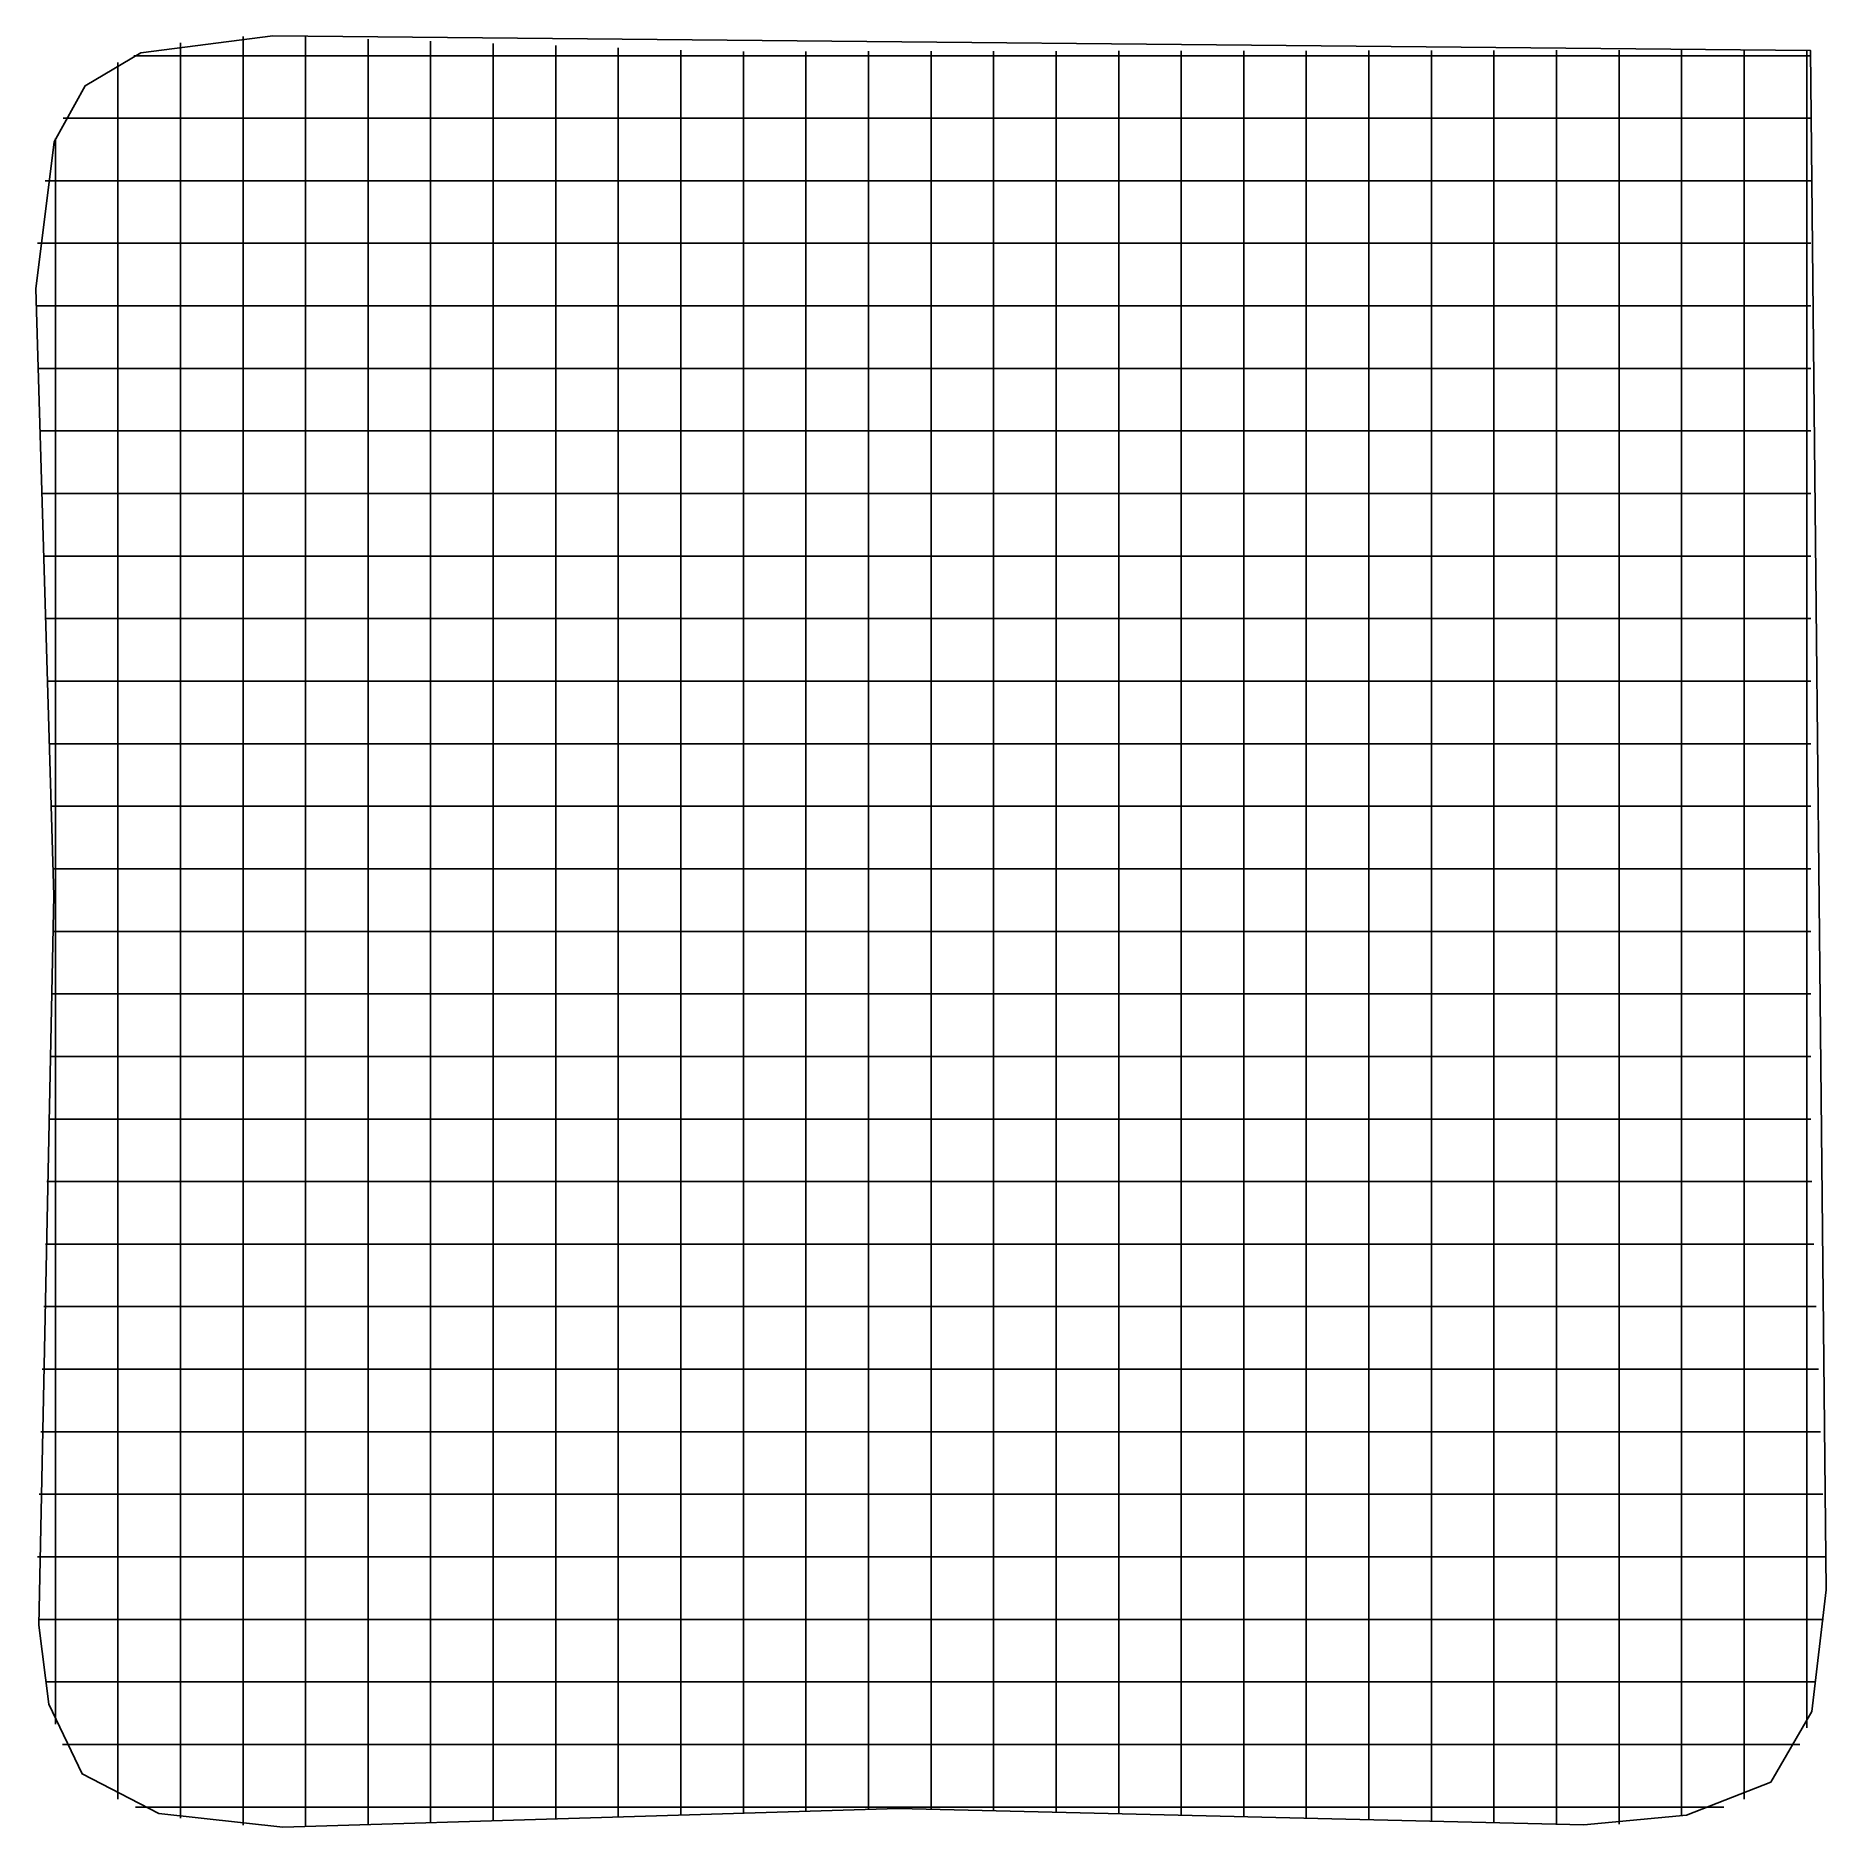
# Model space of a CAD drawing. Header units: metres. Extents: x 0.4 to 14.7, y 0.4 to 14.8.
import ezdxf

# ---------------------------------------------------------------- set-up
doc = ezdxf.new("R2010")
doc.units = ezdxf.units.M

msp = doc.modelspace()

# ---------------------------------------------------------------- linework, layer by layer
for p, q in [((1.593, 14.673), (1.593, 14.695)), ((1.593, 13.478), (1.593, 14.673)), ((2.093, 14.743), (2.093, 14.744)), ((2.093, 14.721), (2.093, 14.743)), ((2.093, 13.427), (2.093, 14.721)), ((2.593, 14.72), (2.593, 14.742)), ((2.593, 13.419), (2.593, 14.72)), ((3.093, 14.702), (3.093, 14.724)), ((3.093, 13.432), (3.093, 14.702)), ((3.593, 14.685), (3.593, 14.707)), ((3.593, 13.446), (3.593, 14.685)), ((4.093, 14.668), (4.093, 14.69)), ((4.093, 13.459), (4.093, 14.668)), ((4.593, 14.65), (4.593, 14.672)), ((4.593, 13.472), (4.593, 14.65)), ((5.093, 14.633), (5.093, 14.655)), ((5.093, 13.486), (5.093, 14.633)), ((5.593, 14.615), (5.593, 14.637)), ((5.593, 13.499), (5.593, 14.615)), ((6.093, 14.603), (6.093, 14.625)), ((6.593, 14.604), (6.593, 14.626)), ((7.093, 14.605), (7.093, 14.627)), ((7.593, 14.606), (7.593, 14.628)), ((8.093, 14.606), (8.093, 14.628)), ((8.593, 14.607), (8.593, 14.629)), ((8.593, 13.516), (8.593, 14.607)), ((9.093, 14.608), (9.093, 14.63)), ((9.093, 13.505), (9.093, 14.608)), ((9.593, 14.608), (9.593, 14.63)), ((9.593, 13.494), (9.593, 14.608)), ((10.093, 14.609), (10.093, 14.631)), ((10.093, 13.483), (10.093, 14.609)), ((10.593, 14.61), (10.593, 14.632)), ((10.593, 13.472), (10.593, 14.61)), ((11.093, 14.611), (11.093, 14.633)), ((11.093, 13.461), (11.093, 14.611)), ((11.593, 14.611), (11.593, 14.633)), ((11.593, 13.45), (11.593, 14.611)), ((12.093, 14.612), (12.093, 14.634)), ((12.093, 13.439), (12.093, 14.612)), ((12.593, 14.613), (12.593, 14.635)), ((12.593, 13.428), (12.593, 14.613)), ((13.093, 14.614), (13.093, 14.636)), ((13.093, 13.428), (13.093, 14.614)), ((13.593, 14.614), (13.593, 14.636)), ((13.593, 13.491), (13.593, 14.614)), ((14.093, 14.615), (14.093, 14.637)), ((14.093, 13.612), (14.093, 14.615)), ((14.593, 14.616), (14.593, 14.638)), ((14.593, 14.142), (14.593, 14.616)), ((1.093, 14.515), (1.093, 14.537)), ((1.093, 13.605), (1.093, 14.515)), ((1.221, 14.592), (1.243, 14.592)), ((1.221, 14.592), (1.243, 14.592)), ((1.243, 14.592), (1.711, 14.592)), ((1.711, 14.592), (1.989, 14.592)), ((1.989, 14.592), (2.1, 14.592)), ((2.1, 14.592), (3.489, 14.592)), ((3.489, 14.592), (3.511, 14.592)), ((3.511, 14.592), (3.789, 14.592)), ((3.789, 14.592), (3.9, 14.592)), ((3.9, 14.592), (5.289, 14.592)), ((5.289, 14.592), (5.311, 14.592)), ((5.311, 14.592), (5.589, 14.592)), ((5.589, 14.592), (5.651, 14.592)), ((5.651, 14.592), (5.674, 14.592)), ((5.674, 14.592), (7.062, 14.592)), ((6.093, 13.513), (6.093, 14.603)), ((6.593, 13.527), (6.593, 14.604)), ((7.062, 14.592), (7.174, 14.592)), ((7.093, 13.542), (7.093, 14.605)), ((7.174, 14.592), (7.451, 14.592)), ((7.451, 14.592), (7.474, 14.592)), ((7.474, 14.592), (8.862, 14.592)), ((7.593, 13.538), (7.593, 14.606)), ((8.093, 13.527), (8.093, 14.606)), ((8.862, 14.592), (8.974, 14.592)), ((8.974, 14.592), (9.251, 14.592)), ((9.251, 14.592), (9.274, 14.592)), ((9.274, 14.592), (10.662, 14.592)), ((10.662, 14.592), (10.774, 14.592)), ((10.774, 14.592), (11.051, 14.592)), ((11.051, 14.592), (11.074, 14.592)), ((11.074, 14.592), (12.462, 14.592)), ((12.462, 14.592), (12.574, 14.592)), ((12.574, 14.592), (12.851, 14.592)), ((12.851, 14.592), (12.874, 14.592)), ((12.874, 14.592), (14.262, 14.592)), ((14.262, 14.592), (14.348, 14.592)), ((14.348, 14.592), (14.626, 14.592)), ((0.654, 14.092), (0.676, 14.092)), ((0.654, 14.092), (0.676, 14.092)), ((0.676, 14.092), (1.669, 14.092)), ((1.669, 14.092), (1.78, 14.092)), ((1.78, 14.092), (2.058, 14.092)), ((2.058, 14.092), (2.08, 14.092)), ((2.08, 14.092), (3.469, 14.092)), ((3.469, 14.092), (3.58, 14.092)), ((3.58, 14.092), (3.858, 14.092)), ((3.858, 14.092), (3.88, 14.092)), ((3.88, 14.092), (5.269, 14.092)), ((5.269, 14.092), (5.38, 14.092)), ((5.38, 14.092), (5.658, 14.092)), ((5.658, 14.092), (5.68, 14.092)), ((5.68, 14.092), (7.069, 14.092)), ((7.069, 14.092), (7.18, 14.092)), ((7.18, 14.092), (7.458, 14.092)), ((7.458, 14.092), (7.48, 14.092)), ((7.48, 14.092), (8.869, 14.092)), ((8.869, 14.092), (8.98, 14.092)), ((8.98, 14.092), (9.258, 14.092)), ((9.258, 14.092), (9.28, 14.092)), ((9.28, 14.092), (10.669, 14.092)), ((10.669, 14.092), (10.78, 14.092)), ((10.78, 14.092), (11.058, 14.092)), ((11.058, 14.092), (11.08, 14.092)), ((11.08, 14.092), (12.469, 14.092)), ((12.469, 14.092), (12.58, 14.092)), ((12.58, 14.092), (12.858, 14.092)), ((12.858, 14.092), (12.88, 14.092)), ((12.88, 14.092), (14.269, 14.092)), ((14.269, 14.092), (14.348, 14.092)), ((14.348, 14.092), (14.626, 14.092)), ((14.593, 13.865), (14.593, 14.142)), ((0.593, 13.86), (0.593, 13.929)), ((0.593, 13.837), (0.593, 13.86)), ((0.593, 12.449), (0.593, 13.837)), ((14.593, 13.754), (14.593, 13.865)), ((14.593, 12.364), (14.593, 13.754)), ((1.093, 13.493), (1.093, 13.605)), ((14.093, 13.501), (14.093, 13.612)), ((0.511, 13.592), (0.533, 13.592)), ((0.511, 13.592), (0.533, 13.592)), ((0.533, 13.592), (1.658, 13.592)), ((1.093, 13.216), (1.093, 13.493)), ((1.593, 13.366), (1.593, 13.478)), ((1.658, 13.592), (1.769, 13.592)), ((1.769, 13.592), (2.047, 13.592)), ((2.047, 13.592), (2.069, 13.592)), ((2.069, 13.592), (3.458, 13.592)), ((3.458, 13.592), (3.569, 13.592)), ((3.569, 13.592), (3.847, 13.592)), ((3.847, 13.592), (3.869, 13.592)), ((3.869, 13.592), (5.258, 13.592)), ((4.593, 13.361), (4.593, 13.472)), ((5.093, 13.374), (5.093, 13.486)), ((5.258, 13.592), (5.369, 13.592)), ((5.369, 13.592), (5.647, 13.592)), ((5.593, 13.388), (5.593, 13.499)), ((5.647, 13.592), (5.669, 13.592)), ((5.669, 13.592), (7.058, 13.592)), ((6.093, 13.402), (6.093, 13.513)), ((6.593, 13.416), (6.593, 13.527)), ((7.058, 13.592), (7.169, 13.592)), ((7.093, 13.431), (7.093, 13.542)), ((7.169, 13.592), (7.447, 13.592)), ((7.447, 13.592), (7.469, 13.592)), ((7.469, 13.592), (8.858, 13.592)), ((7.593, 13.427), (7.593, 13.538)), ((8.093, 13.416), (8.093, 13.527)), ((8.593, 13.405), (8.593, 13.516)), ((8.858, 13.592), (8.969, 13.592)), ((8.969, 13.592), (9.247, 13.592)), ((9.093, 13.394), (9.093, 13.505)), ((9.247, 13.592), (9.269, 13.592)), ((9.269, 13.592), (10.658, 13.592)), ((9.593, 13.383), (9.593, 13.494)), ((10.093, 13.372), (10.093, 13.483)), ((10.593, 13.361), (10.593, 13.472)), ((10.658, 13.592), (10.769, 13.592)), ((10.769, 13.592), (11.047, 13.592)), ((11.047, 13.592), (11.069, 13.592)), ((11.069, 13.592), (12.458, 13.592)), ((11.093, 13.35), (11.093, 13.461)), ((12.458, 13.592), (12.569, 13.592)), ((12.569, 13.592), (12.847, 13.592)), ((12.847, 13.592), (12.869, 13.592)), ((12.869, 13.592), (14.258, 13.592)), ((13.593, 13.379), (13.593, 13.491)), ((14.093, 13.223), (14.093, 13.501)), ((14.258, 13.592), (14.348, 13.592)), ((14.348, 13.592), (14.626, 13.592)), ((1.593, 13.088), (1.593, 13.366)), ((2.093, 13.316), (2.093, 13.427)), ((2.593, 13.308), (2.593, 13.419)), ((3.093, 13.321), (3.093, 13.432)), ((3.093, 13.043), (3.093, 13.321)), ((3.593, 13.335), (3.593, 13.446)), ((3.593, 13.057), (3.593, 13.335)), ((4.093, 13.347), (4.093, 13.459)), ((4.093, 13.07), (4.093, 13.347)), ((4.593, 13.083), (4.593, 13.361)), ((5.093, 13.097), (5.093, 13.374)), ((5.593, 13.11), (5.593, 13.388)), ((6.093, 13.124), (6.093, 13.402)), ((6.593, 13.139), (6.593, 13.416)), ((7.093, 13.153), (7.093, 13.431)), ((7.593, 13.149), (7.593, 13.427)), ((8.093, 13.138), (8.093, 13.416)), ((8.593, 13.127), (8.593, 13.405)), ((9.093, 13.116), (9.093, 13.394)), ((9.593, 13.105), (9.593, 13.383)), ((10.093, 13.094), (10.093, 13.372)), ((10.593, 13.083), (10.593, 13.361)), ((11.093, 13.072), (11.093, 13.35)), ((11.593, 13.338), (11.593, 13.45)), ((11.593, 13.061), (11.593, 13.338)), ((12.093, 13.327), (12.093, 13.439)), ((12.093, 13.05), (12.093, 13.327)), ((12.593, 13.316), (12.593, 13.428)), ((13.093, 13.316), (13.093, 13.428)), ((13.593, 13.102), (13.593, 13.379)), ((1.093, 13.193), (1.093, 13.216)), ((1.093, 11.805), (1.093, 13.193)), ((2.093, 13.039), (2.093, 13.316)), ((2.593, 13.03), (2.593, 13.308)), ((12.593, 13.039), (12.593, 13.316)), ((13.093, 13.039), (13.093, 13.316)), ((14.093, 13.201), (14.093, 13.223)), ((14.093, 11.812), (14.093, 13.201)), ((0.451, 13.092), (0.473, 13.092)), ((0.451, 13.092), (0.473, 13.092)), ((0.473, 13.092), (1.654, 13.092)), ((1.593, 13.066), (1.593, 13.088)), ((1.593, 11.678), (1.593, 13.066)), ((1.654, 13.092), (1.765, 13.092)), ((1.765, 13.092), (2.043, 13.092)), ((2.043, 13.092), (2.065, 13.092)), ((2.065, 13.092), (3.454, 13.092)), ((2.093, 13.017), (2.093, 13.039)), ((3.093, 13.021), (3.093, 13.043)), ((3.454, 13.092), (3.565, 13.092)), ((3.565, 13.092), (3.843, 13.092)), ((3.593, 13.035), (3.593, 13.057)), ((3.593, 11.646), (3.593, 13.035)), ((3.843, 13.092), (3.865, 13.092)), ((3.865, 13.092), (5.254, 13.092)), ((4.093, 13.048), (4.093, 13.07)), ((4.093, 11.659), (4.093, 13.048)), ((4.593, 13.061), (4.593, 13.083)), ((4.593, 11.672), (4.593, 13.061)), ((5.093, 13.074), (5.093, 13.097)), ((5.093, 11.686), (5.093, 13.074)), ((5.254, 13.092), (5.365, 13.092)), ((5.365, 13.092), (5.643, 13.092)), ((5.593, 13.088), (5.593, 13.11)), ((5.593, 11.699), (5.593, 13.088)), ((5.643, 13.092), (5.665, 13.092)), ((5.665, 13.092), (7.054, 13.092)), ((6.093, 13.102), (6.093, 13.124)), ((6.093, 11.713), (6.093, 13.102)), ((6.593, 13.117), (6.593, 13.139)), ((6.593, 11.727), (6.593, 13.117)), ((7.054, 13.092), (7.165, 13.092)), ((7.093, 13.131), (7.093, 13.153)), ((7.093, 11.742), (7.093, 13.131)), ((7.165, 13.092), (7.443, 13.092)), ((7.443, 13.092), (7.465, 13.092)), ((7.465, 13.092), (8.854, 13.092)), ((7.593, 13.127), (7.593, 13.149)), ((7.593, 11.738), (7.593, 13.127)), ((8.093, 13.116), (8.093, 13.138)), ((8.093, 11.727), (8.093, 13.116)), ((8.593, 13.105), (8.593, 13.127)), ((8.593, 11.716), (8.593, 13.105)), ((8.854, 13.092), (8.965, 13.092)), ((8.965, 13.092), (9.243, 13.092)), ((9.093, 13.094), (9.093, 13.116)), ((9.093, 11.705), (9.093, 13.094)), ((9.243, 13.092), (9.265, 13.092)), ((9.265, 13.092), (10.654, 13.092)), ((9.593, 13.083), (9.593, 13.105)), ((9.593, 11.694), (9.593, 13.083)), ((10.093, 13.072), (10.093, 13.094)), ((10.093, 11.683), (10.093, 13.072)), ((10.593, 13.061), (10.593, 13.083)), ((10.593, 11.672), (10.593, 13.061)), ((10.654, 13.092), (10.765, 13.092)), ((10.765, 13.092), (11.043, 13.092)), ((11.043, 13.092), (11.065, 13.092)), ((11.065, 13.092), (12.454, 13.092)), ((11.093, 13.05), (11.093, 13.072)), ((11.093, 11.661), (11.093, 13.05)), ((11.593, 13.038), (11.593, 13.061)), ((11.593, 11.65), (11.593, 13.038)), ((12.093, 13.027), (12.093, 13.05)), ((12.454, 13.092), (12.565, 13.092)), ((12.565, 13.092), (12.843, 13.092)), ((12.593, 13.016), (12.593, 13.039)), ((12.843, 13.092), (12.865, 13.092)), ((12.865, 13.092), (14.254, 13.092)), ((13.093, 13.016), (13.093, 13.039)), ((13.593, 13.079), (13.593, 13.102)), ((13.593, 11.691), (13.593, 13.079)), ((14.254, 13.092), (14.348, 13.092)), ((14.348, 13.092), (14.626, 13.092)), ((2.093, 11.627), (2.093, 13.017)), ((2.593, 13.008), (2.593, 13.03)), ((2.593, 11.619), (2.593, 13.008)), ((3.093, 11.632), (3.093, 13.021)), ((12.093, 11.639), (12.093, 13.027)), ((12.593, 11.628), (12.593, 13.016)), ((13.093, 11.628), (13.093, 13.016)), ((0.438, 12.592), (0.46, 12.592)), ((0.438, 12.592), (0.46, 12.592)), ((0.46, 12.592), (1.653, 12.592)), ((1.653, 12.592), (1.764, 12.592)), ((1.764, 12.592), (2.042, 12.592)), ((2.042, 12.592), (2.064, 12.592)), ((2.064, 12.592), (3.453, 12.592)), ((3.453, 12.592), (3.564, 12.592)), ((3.564, 12.592), (3.842, 12.592)), ((3.842, 12.592), (3.864, 12.592)), ((3.864, 12.592), (5.253, 12.592)), ((5.253, 12.592), (5.364, 12.592)), ((5.364, 12.592), (5.642, 12.592)), ((5.642, 12.592), (5.664, 12.592)), ((5.664, 12.592), (7.053, 12.592)), ((7.053, 12.592), (7.164, 12.592)), ((7.164, 12.592), (7.442, 12.592)), ((7.442, 12.592), (7.464, 12.592)), ((7.464, 12.592), (8.853, 12.592)), ((8.853, 12.592), (8.964, 12.592)), ((8.964, 12.592), (9.242, 12.592)), ((9.242, 12.592), (9.264, 12.592)), ((9.264, 12.592), (10.653, 12.592)), ((10.653, 12.592), (10.764, 12.592)), ((10.764, 12.592), (11.042, 12.592)), ((11.042, 12.592), (11.064, 12.592)), ((11.064, 12.592), (12.453, 12.592)), ((12.453, 12.592), (12.564, 12.592)), ((12.564, 12.592), (12.842, 12.592)), ((12.842, 12.592), (12.864, 12.592)), ((12.864, 12.592), (14.253, 12.592)), ((14.253, 12.592), (14.348, 12.592)), ((14.348, 12.592), (14.626, 12.592)), ((0.593, 12.337), (0.593, 12.449)), ((0.593, 12.06), (0.593, 12.337)), ((14.593, 12.342), (14.593, 12.364)), ((14.593, 12.065), (14.593, 12.342)), ((0.453, 12.092), (0.475, 12.092)), ((0.453, 12.092), (0.475, 12.092)), ((0.475, 12.092), (1.654, 12.092)), ((0.593, 12.037), (0.593, 12.06)), ((0.593, 10.649), (0.593, 12.037)), ((1.654, 12.092), (1.765, 12.092)), ((1.765, 12.092), (2.043, 12.092)), ((2.043, 12.092), (2.065, 12.092)), ((2.065, 12.092), (3.454, 12.092)), ((3.454, 12.092), (3.565, 12.092)), ((3.565, 12.092), (3.843, 12.092)), ((3.843, 12.092), (3.865, 12.092)), ((3.865, 12.092), (5.254, 12.092)), ((5.254, 12.092), (5.365, 12.092)), ((5.365, 12.092), (5.643, 12.092)), ((5.643, 12.092), (5.665, 12.092)), ((5.665, 12.092), (7.054, 12.092)), ((7.054, 12.092), (7.165, 12.092)), ((7.165, 12.092), (7.443, 12.092)), ((7.443, 12.092), (7.465, 12.092)), ((7.465, 12.092), (8.854, 12.092)), ((8.854, 12.092), (8.965, 12.092)), ((8.965, 12.092), (9.243, 12.092)), ((9.243, 12.092), (9.265, 12.092)), ((9.265, 12.092), (10.654, 12.092)), ((10.654, 12.092), (10.765, 12.092)), ((10.765, 12.092), (11.043, 12.092)), ((11.043, 12.092), (11.065, 12.092)), ((11.065, 12.092), (12.454, 12.092)), ((12.454, 12.092), (12.565, 12.092)), ((12.565, 12.092), (12.843, 12.092)), ((12.843, 12.092), (12.865, 12.092)), ((12.865, 12.092), (14.254, 12.092)), ((14.254, 12.092), (14.348, 12.092)), ((14.348, 12.092), (14.626, 12.092)), ((14.593, 11.954), (14.593, 12.065)), ((14.593, 10.564), (14.593, 11.954)), ((1.093, 11.693), (1.093, 11.805)), ((14.093, 11.701), (14.093, 11.812)), ((1.093, 11.416), (1.093, 11.693)), ((1.593, 11.566), (1.593, 11.678)), ((2.093, 11.516), (2.093, 11.627)), ((2.593, 11.508), (2.593, 11.619)), ((3.093, 11.521), (3.093, 11.632)), ((3.593, 11.535), (3.593, 11.646)), ((4.093, 11.547), (4.093, 11.659)), ((4.593, 11.561), (4.593, 11.672)), ((5.093, 11.574), (5.093, 11.686)), ((5.593, 11.588), (5.593, 11.699)), ((6.093, 11.602), (6.093, 11.713)), ((6.093, 11.324), (6.093, 11.602)), ((6.593, 11.616), (6.593, 11.727)), ((6.593, 11.339), (6.593, 11.616)), ((7.093, 11.631), (7.093, 11.742)), ((7.093, 11.353), (7.093, 11.631)), ((7.593, 11.627), (7.593, 11.738)), ((7.593, 11.349), (7.593, 11.627)), ((8.093, 11.616), (8.093, 11.727)), ((8.093, 11.338), (8.093, 11.616)), ((8.593, 11.605), (8.593, 11.716)), ((8.593, 11.327), (8.593, 11.605)), ((9.093, 11.594), (9.093, 11.705)), ((9.593, 11.583), (9.593, 11.694)), ((10.093, 11.572), (10.093, 11.683)), ((10.593, 11.561), (10.593, 11.672)), ((11.093, 11.55), (11.093, 11.661)), ((11.593, 11.538), (11.593, 11.65)), ((12.093, 11.527), (12.093, 11.639)), ((12.593, 11.516), (12.593, 11.628)), ((13.093, 11.516), (13.093, 11.628)), ((13.593, 11.579), (13.593, 11.691)), ((14.093, 11.423), (14.093, 11.701)), ((0.468, 11.592), (0.49, 11.592)), ((0.468, 11.592), (0.49, 11.592)), ((0.49, 11.592), (1.655, 11.592)), ((1.593, 11.288), (1.593, 11.566)), ((1.655, 11.592), (1.766, 11.592)), ((1.766, 11.592), (2.044, 11.592)), ((2.044, 11.592), (2.066, 11.592)), ((2.066, 11.592), (3.455, 11.592)), ((2.093, 11.239), (2.093, 11.516)), ((2.593, 11.23), (2.593, 11.508)), ((3.093, 11.243), (3.093, 11.521)), ((3.455, 11.592), (3.566, 11.592)), ((3.566, 11.592), (3.844, 11.592)), ((3.593, 11.257), (3.593, 11.535)), ((3.844, 11.592), (3.866, 11.592)), ((3.866, 11.592), (5.255, 11.592)), ((4.093, 11.27), (4.093, 11.547)), ((4.593, 11.283), (4.593, 11.561)), ((5.093, 11.297), (5.093, 11.574)), ((5.255, 11.592), (5.366, 11.592)), ((5.366, 11.592), (5.644, 11.592)), ((5.593, 11.31), (5.593, 11.588)), ((5.644, 11.592), (5.666, 11.592)), ((5.666, 11.592), (7.055, 11.592)), ((7.055, 11.592), (7.166, 11.592)), ((7.166, 11.592), (7.444, 11.592)), ((7.444, 11.592), (7.466, 11.592)), ((7.466, 11.592), (8.855, 11.592)), ((8.855, 11.592), (8.966, 11.592)), ((8.966, 11.592), (9.244, 11.592)), ((9.093, 11.316), (9.093, 11.594)), ((9.244, 11.592), (9.266, 11.592)), ((9.266, 11.592), (10.655, 11.592)), ((9.593, 11.305), (9.593, 11.583)), ((10.093, 11.294), (10.093, 11.572)), ((10.593, 11.283), (10.593, 11.561)), ((10.655, 11.592), (10.766, 11.592)), ((10.766, 11.592), (11.044, 11.592)), ((11.044, 11.592), (11.066, 11.592)), ((11.066, 11.592), (12.455, 11.592)), ((11.093, 11.272), (11.093, 11.55)), ((11.593, 11.261), (11.593, 11.538)), ((12.093, 11.25), (12.093, 11.527)), ((12.455, 11.592), (12.566, 11.592)), ((12.566, 11.592), (12.844, 11.592)), ((12.593, 11.239), (12.593, 11.516)), ((12.844, 11.592), (12.866, 11.592)), ((12.866, 11.592), (14.255, 11.592)), ((13.093, 11.239), (13.093, 11.516)), ((13.593, 11.302), (13.593, 11.579)), ((14.255, 11.592), (14.348, 11.592)), ((14.348, 11.592), (14.626, 11.592)), ((1.093, 11.393), (1.093, 11.416)), ((1.093, 10.005), (1.093, 11.393)), ((6.093, 11.302), (6.093, 11.324)), ((6.593, 11.317), (6.593, 11.339)), ((6.593, 9.927), (6.593, 11.317)), ((7.093, 11.331), (7.093, 11.353)), ((7.093, 9.942), (7.093, 11.331)), ((7.593, 11.327), (7.593, 11.349)), ((7.593, 9.938), (7.593, 11.327)), ((8.093, 11.316), (8.093, 11.338)), ((8.093, 9.927), (8.093, 11.316)), ((8.593, 11.305), (8.593, 11.327)), ((9.093, 11.294), (9.093, 11.316)), ((14.093, 11.401), (14.093, 11.423)), ((14.093, 10.012), (14.093, 11.401)), ((1.593, 11.266), (1.593, 11.288)), ((1.593, 9.878), (1.593, 11.266)), ((2.093, 11.217), (2.093, 11.239)), ((2.093, 9.827), (2.093, 11.217)), ((2.593, 11.208), (2.593, 11.23)), ((2.593, 9.819), (2.593, 11.208)), ((3.093, 11.221), (3.093, 11.243)), ((3.093, 9.832), (3.093, 11.221)), ((3.593, 11.235), (3.593, 11.257)), ((3.593, 9.846), (3.593, 11.235)), ((4.093, 11.248), (4.093, 11.27)), ((4.093, 9.859), (4.093, 11.248)), ((4.593, 11.261), (4.593, 11.283)), ((4.593, 9.872), (4.593, 11.261)), ((5.093, 11.274), (5.093, 11.297)), ((5.093, 9.886), (5.093, 11.274)), ((5.593, 11.288), (5.593, 11.31)), ((5.593, 9.899), (5.593, 11.288)), ((6.093, 9.913), (6.093, 11.302)), ((8.593, 9.916), (8.593, 11.305)), ((9.093, 9.905), (9.093, 11.294)), ((9.593, 11.283), (9.593, 11.305)), ((9.593, 9.894), (9.593, 11.283)), ((10.093, 11.272), (10.093, 11.294)), ((10.093, 9.883), (10.093, 11.272)), ((10.593, 11.261), (10.593, 11.283)), ((10.593, 9.872), (10.593, 11.261)), ((11.093, 11.25), (11.093, 11.272)), ((11.093, 9.861), (11.093, 11.25)), ((11.593, 11.238), (11.593, 11.261)), ((11.593, 9.85), (11.593, 11.238)), ((12.093, 11.227), (12.093, 11.25)), ((12.093, 9.839), (12.093, 11.227)), ((12.593, 11.216), (12.593, 11.239)), ((12.593, 9.828), (12.593, 11.216)), ((13.093, 11.216), (13.093, 11.239)), ((13.093, 9.828), (13.093, 11.216)), ((13.593, 11.279), (13.593, 11.302)), ((13.593, 9.891), (13.593, 11.279)), ((0.484, 11.092), (0.506, 11.092)), ((0.484, 11.092), (0.506, 11.092)), ((0.506, 11.092), (1.656, 11.092)), ((1.656, 11.092), (1.767, 11.092)), ((1.767, 11.092), (2.045, 11.092)), ((2.045, 11.092), (2.067, 11.092)), ((2.067, 11.092), (3.456, 11.092)), ((3.456, 11.092), (3.567, 11.092)), ((3.567, 11.092), (3.845, 11.092)), ((3.845, 11.092), (3.867, 11.092)), ((3.867, 11.092), (5.256, 11.092)), ((5.256, 11.092), (5.367, 11.092)), ((5.367, 11.092), (5.645, 11.092)), ((5.645, 11.092), (5.667, 11.092)), ((5.667, 11.092), (7.056, 11.092)), ((7.056, 11.092), (7.167, 11.092)), ((7.167, 11.092), (7.445, 11.092)), ((7.445, 11.092), (7.467, 11.092)), ((7.467, 11.092), (8.856, 11.092)), ((8.856, 11.092), (8.967, 11.092)), ((8.967, 11.092), (9.245, 11.092)), ((9.245, 11.092), (9.267, 11.092)), ((9.267, 11.092), (10.656, 11.092)), ((10.656, 11.092), (10.767, 11.092)), ((10.767, 11.092), (11.045, 11.092)), ((11.045, 11.092), (11.067, 11.092)), ((11.067, 11.092), (12.456, 11.092)), ((12.456, 11.092), (12.567, 11.092)), ((12.567, 11.092), (12.845, 11.092)), ((12.845, 11.092), (12.867, 11.092)), ((12.867, 11.092), (14.256, 11.092)), ((14.256, 11.092), (14.348, 11.092)), ((14.348, 11.092), (14.626, 11.092)), ((0.593, 10.537), (0.593, 10.649)), ((0.499, 10.592), (0.521, 10.592)), ((0.499, 10.592), (0.521, 10.592)), ((0.521, 10.592), (1.657, 10.592)), ((0.593, 10.26), (0.593, 10.537)), ((1.657, 10.592), (1.769, 10.592)), ((1.769, 10.592), (2.046, 10.592)), ((2.046, 10.592), (2.069, 10.592)), ((2.069, 10.592), (3.457, 10.592)), ((3.457, 10.592), (3.569, 10.592)), ((3.569, 10.592), (3.846, 10.592)), ((3.846, 10.592), (3.869, 10.592)), ((3.869, 10.592), (5.257, 10.592)), ((5.257, 10.592), (5.369, 10.592)), ((5.369, 10.592), (5.646, 10.592)), ((5.646, 10.592), (5.669, 10.592)), ((5.669, 10.592), (7.057, 10.592)), ((7.057, 10.592), (7.169, 10.592)), ((7.169, 10.592), (7.446, 10.592)), ((7.446, 10.592), (7.469, 10.592)), ((7.469, 10.592), (8.857, 10.592)), ((8.857, 10.592), (8.969, 10.592)), ((8.969, 10.592), (9.246, 10.592)), ((9.246, 10.592), (9.269, 10.592)), ((9.269, 10.592), (10.657, 10.592)), ((10.657, 10.592), (10.769, 10.592)), ((10.769, 10.592), (11.046, 10.592)), ((11.046, 10.592), (11.069, 10.592)), ((11.069, 10.592), (12.457, 10.592)), ((12.457, 10.592), (12.569, 10.592)), ((12.569, 10.592), (12.846, 10.592)), ((12.846, 10.592), (12.869, 10.592)), ((12.869, 10.592), (14.257, 10.592)), ((14.257, 10.592), (14.348, 10.592)), ((14.348, 10.592), (14.626, 10.592)), ((14.593, 10.542), (14.593, 10.564)), ((14.593, 10.265), (14.593, 10.542)), ((0.593, 10.237), (0.593, 10.26)), ((0.593, 8.849), (0.593, 10.237)), ((14.593, 10.154), (14.593, 10.265)), ((0.514, 10.092), (0.536, 10.092)), ((0.514, 10.092), (0.536, 10.092)), ((0.536, 10.092), (1.658, 10.092)), ((1.658, 10.092), (1.77, 10.092)), ((1.77, 10.092), (2.047, 10.092)), ((2.047, 10.092), (2.07, 10.092)), ((2.07, 10.092), (3.458, 10.092)), ((3.458, 10.092), (3.57, 10.092)), ((3.57, 10.092), (3.847, 10.092)), ((3.847, 10.092), (3.87, 10.092)), ((3.87, 10.092), (5.258, 10.092)), ((5.258, 10.092), (5.37, 10.092)), ((5.37, 10.092), (5.647, 10.092)), ((5.647, 10.092), (5.67, 10.092)), ((5.67, 10.092), (7.058, 10.092)), ((7.058, 10.092), (7.17, 10.092)), ((7.17, 10.092), (7.447, 10.092)), ((7.447, 10.092), (7.47, 10.092)), ((7.47, 10.092), (8.858, 10.092)), ((8.858, 10.092), (8.97, 10.092)), ((8.97, 10.092), (9.247, 10.092)), ((9.247, 10.092), (9.27, 10.092)), ((9.27, 10.092), (10.658, 10.092)), ((10.658, 10.092), (10.77, 10.092)), ((10.77, 10.092), (11.047, 10.092)), ((11.047, 10.092), (11.07, 10.092)), ((11.07, 10.092), (12.458, 10.092)), ((12.458, 10.092), (12.57, 10.092)), ((12.57, 10.092), (12.847, 10.092)), ((12.847, 10.092), (12.87, 10.092)), ((12.87, 10.092), (14.258, 10.092)), ((14.258, 10.092), (14.348, 10.092)), ((14.348, 10.092), (14.626, 10.092)), ((14.593, 8.764), (14.593, 10.154)), ((1.093, 9.893), (1.093, 10.005)), ((1.093, 9.616), (1.093, 9.893)), ((5.093, 9.774), (5.093, 9.886)), ((5.593, 9.788), (5.593, 9.899)), ((6.093, 9.802), (6.093, 9.913)), ((6.593, 9.816), (6.593, 9.927)), ((7.093, 9.831), (7.093, 9.942)), ((7.593, 9.827), (7.593, 9.938)), ((8.093, 9.816), (8.093, 9.927)), ((8.593, 9.805), (8.593, 9.916)), ((9.093, 9.794), (9.093, 9.905)), ((9.593, 9.783), (9.593, 9.894)), ((10.093, 9.772), (10.093, 9.883)), ((13.593, 9.779), (13.593, 9.891)), ((14.093, 9.901), (14.093, 10.012)), ((14.093, 9.623), (14.093, 9.901)), ((1.593, 9.766), (1.593, 9.878)), ((1.593, 9.488), (1.593, 9.766)), ((2.093, 9.716), (2.093, 9.827)), ((2.593, 9.708), (2.593, 9.819)), ((3.093, 9.721), (3.093, 9.832)), ((3.593, 9.735), (3.593, 9.846)), ((4.093, 9.747), (4.093, 9.859)), ((4.093, 9.47), (4.093, 9.747)), ((4.593, 9.761), (4.593, 9.872)), ((4.593, 9.483), (4.593, 9.761)), ((5.093, 9.497), (5.093, 9.774)), ((5.593, 9.51), (5.593, 9.788)), ((6.093, 9.524), (6.093, 9.802)), ((6.593, 9.539), (6.593, 9.816)), ((7.093, 9.553), (7.093, 9.831)), ((7.593, 9.549), (7.593, 9.827)), ((8.093, 9.538), (8.093, 9.816)), ((8.593, 9.527), (8.593, 9.805)), ((9.093, 9.516), (9.093, 9.794)), ((9.593, 9.505), (9.593, 9.783)), ((10.093, 9.494), (10.093, 9.772)), ((10.593, 9.761), (10.593, 9.872)), ((10.593, 9.483), (10.593, 9.761)), ((11.093, 9.75), (11.093, 9.861)), ((11.093, 9.472), (11.093, 9.75)), ((11.593, 9.738), (11.593, 9.85)), ((11.593, 9.461), (11.593, 9.738)), ((12.093, 9.727), (12.093, 9.839)), ((12.593, 9.716), (12.593, 9.828)), ((13.093, 9.716), (13.093, 9.828)), ((13.593, 9.502), (13.593, 9.779)), ((1.093, 9.593), (1.093, 9.616)), ((2.093, 9.439), (2.093, 9.716)), ((2.593, 9.43), (2.593, 9.708)), ((3.093, 9.443), (3.093, 9.721)), ((3.593, 9.457), (3.593, 9.735)), ((12.093, 9.45), (12.093, 9.727)), ((12.593, 9.439), (12.593, 9.716)), ((13.093, 9.439), (13.093, 9.716)), ((14.093, 9.601), (14.093, 9.623)), ((14.093, 8.212), (14.093, 9.601)), ((0.529, 9.592), (0.551, 9.592)), ((0.529, 9.592), (0.551, 9.592)), ((0.551, 9.592), (1.659, 9.592)), ((1.093, 8.205), (1.093, 9.593)), ((1.593, 9.466), (1.593, 9.488)), ((1.593, 8.078), (1.593, 9.466)), ((1.659, 9.592), (1.771, 9.592)), ((1.771, 9.592), (2.049, 9.592)), ((2.049, 9.592), (2.071, 9.592)), ((2.071, 9.592), (3.459, 9.592)), ((3.459, 9.592), (3.571, 9.592)), ((3.571, 9.592), (3.849, 9.592)), ((3.593, 9.435), (3.593, 9.457)), ((3.849, 9.592), (3.871, 9.592)), ((3.871, 9.592), (5.259, 9.592)), ((4.093, 9.448), (4.093, 9.47)), ((4.593, 9.461), (4.593, 9.483)), ((4.593, 8.072), (4.593, 9.461)), ((5.093, 9.474), (5.093, 9.497)), ((5.093, 8.086), (5.093, 9.474)), ((5.259, 9.592), (5.371, 9.592)), ((5.371, 9.592), (5.649, 9.592)), ((5.593, 9.488), (5.593, 9.51)), ((5.593, 8.099), (5.593, 9.488)), ((5.649, 9.592), (5.671, 9.592)), ((5.671, 9.592), (7.059, 9.592)), ((6.093, 9.502), (6.093, 9.524)), ((6.093, 8.113), (6.093, 9.502)), ((6.593, 9.517), (6.593, 9.539)), ((6.593, 8.127), (6.593, 9.517)), ((7.059, 9.592), (7.171, 9.592)), ((7.093, 9.531), (7.093, 9.553)), ((7.093, 8.142), (7.093, 9.531)), ((7.171, 9.592), (7.449, 9.592)), ((7.449, 9.592), (7.471, 9.592)), ((7.471, 9.592), (8.859, 9.592)), ((7.593, 9.527), (7.593, 9.549)), ((7.593, 8.138), (7.593, 9.527)), ((8.093, 9.516), (8.093, 9.538)), ((8.093, 8.127), (8.093, 9.516)), ((8.593, 9.505), (8.593, 9.527)), ((8.593, 8.116), (8.593, 9.505)), ((8.859, 9.592), (8.971, 9.592)), ((8.971, 9.592), (9.249, 9.592)), ((9.093, 9.494), (9.093, 9.516)), ((9.093, 8.105), (9.093, 9.494)), ((9.249, 9.592), (9.271, 9.592)), ((9.271, 9.592), (10.659, 9.592)), ((9.593, 9.483), (9.593, 9.505)), ((9.593, 8.094), (9.593, 9.483)), ((10.093, 9.472), (10.093, 9.494)), ((10.093, 8.083), (10.093, 9.472)), ((10.593, 9.461), (10.593, 9.483)), ((10.593, 8.072), (10.593, 9.461)), ((10.659, 9.592), (10.771, 9.592)), ((10.771, 9.592), (11.049, 9.592)), ((11.049, 9.592), (11.071, 9.592)), ((11.071, 9.592), (12.459, 9.592)), ((11.093, 9.45), (11.093, 9.472)), ((11.593, 9.438), (11.593, 9.461)), ((12.459, 9.592), (12.571, 9.592)), ((12.571, 9.592), (12.849, 9.592)), ((12.849, 9.592), (12.871, 9.592)), ((12.871, 9.592), (14.259, 9.592)), ((13.593, 9.479), (13.593, 9.502)), ((13.593, 8.091), (13.593, 9.479)), ((14.259, 9.592), (14.348, 9.592)), ((14.348, 9.592), (14.626, 9.592)), ((2.093, 9.417), (2.093, 9.439)), ((2.093, 8.027), (2.093, 9.417)), ((2.593, 9.408), (2.593, 9.43)), ((2.593, 8.019), (2.593, 9.408)), ((3.093, 9.421), (3.093, 9.443)), ((3.093, 8.032), (3.093, 9.421)), ((3.593, 8.046), (3.593, 9.435)), ((4.093, 8.059), (4.093, 9.448)), ((11.093, 8.061), (11.093, 9.45)), ((11.593, 8.05), (11.593, 9.438)), ((12.093, 9.427), (12.093, 9.45)), ((12.093, 8.039), (12.093, 9.427)), ((12.593, 9.416), (12.593, 9.439)), ((12.593, 8.028), (12.593, 9.416)), ((13.093, 9.416), (13.093, 9.439)), ((13.093, 8.028), (13.093, 9.416)), ((0.545, 9.092), (0.567, 9.092)), ((0.545, 9.092), (0.567, 9.092)), ((0.567, 9.092), (1.661, 9.092)), ((1.661, 9.092), (1.772, 9.092)), ((1.772, 9.092), (2.05, 9.092)), ((2.05, 9.092), (2.072, 9.092)), ((2.072, 9.092), (3.461, 9.092)), ((3.461, 9.092), (3.572, 9.092)), ((3.572, 9.092), (3.85, 9.092)), ((3.85, 9.092), (3.872, 9.092)), ((3.872, 9.092), (5.261, 9.092)), ((5.261, 9.092), (5.372, 9.092)), ((5.372, 9.092), (5.65, 9.092)), ((5.65, 9.092), (5.672, 9.092)), ((5.672, 9.092), (7.061, 9.092)), ((7.061, 9.092), (7.172, 9.092)), ((7.172, 9.092), (7.45, 9.092)), ((7.45, 9.092), (7.472, 9.092)), ((7.472, 9.092), (8.861, 9.092)), ((8.861, 9.092), (8.972, 9.092)), ((8.972, 9.092), (9.25, 9.092)), ((9.25, 9.092), (9.272, 9.092)), ((9.272, 9.092), (10.661, 9.092)), ((10.661, 9.092), (10.772, 9.092)), ((10.772, 9.092), (11.05, 9.092)), ((11.05, 9.092), (11.072, 9.092)), ((11.072, 9.092), (12.461, 9.092)), ((12.461, 9.092), (12.572, 9.092)), ((12.572, 9.092), (12.85, 9.092)), ((12.85, 9.092), (12.872, 9.092)), ((12.872, 9.092), (14.261, 9.092)), ((14.261, 9.092), (14.348, 9.092)), ((14.348, 9.092), (14.626, 9.092)), ((0.593, 8.737), (0.593, 8.849)), ((0.593, 8.46), (0.593, 8.737)), ((14.593, 8.742), (14.593, 8.764)), ((14.593, 8.465), (14.593, 8.742)), ((0.56, 8.592), (0.582, 8.592)), ((0.56, 8.592), (0.582, 8.592)), ((0.582, 8.592), (1.662, 8.592)), ((1.662, 8.592), (1.773, 8.592)), ((1.773, 8.592), (2.051, 8.592)), ((2.051, 8.592), (2.073, 8.592)), ((2.073, 8.592), (3.462, 8.592)), ((3.462, 8.592), (3.573, 8.592)), ((3.573, 8.592), (3.851, 8.592)), ((3.851, 8.592), (3.873, 8.592)), ((3.873, 8.592), (5.262, 8.592)), ((5.262, 8.592), (5.373, 8.592)), ((5.373, 8.592), (5.651, 8.592)), ((5.651, 8.592), (5.673, 8.592)), ((5.673, 8.592), (7.062, 8.592)), ((7.062, 8.592), (7.173, 8.592)), ((7.173, 8.592), (7.451, 8.592)), ((7.451, 8.592), (7.473, 8.592)), ((7.473, 8.592), (8.862, 8.592)), ((8.862, 8.592), (8.973, 8.592)), ((8.973, 8.592), (9.251, 8.592)), ((9.251, 8.592), (9.273, 8.592)), ((9.273, 8.592), (10.662, 8.592)), ((10.662, 8.592), (10.773, 8.592)), ((10.773, 8.592), (11.051, 8.592)), ((11.051, 8.592), (11.073, 8.592)), ((11.073, 8.592), (12.462, 8.592)), ((12.462, 8.592), (12.573, 8.592)), ((12.573, 8.592), (12.851, 8.592)), ((12.851, 8.592), (12.873, 8.592)), ((12.873, 8.592), (14.262, 8.592)), ((14.262, 8.592), (14.348, 8.592)), ((14.348, 8.592), (14.626, 8.592)), ((0.593, 8.437), (0.593, 8.46)), ((14.593, 8.354), (14.593, 8.465)), ((0.593, 7.049), (0.593, 8.437)), ((14.593, 6.964), (14.593, 8.354)), ((1.093, 8.093), (1.093, 8.205)), ((14.093, 8.101), (14.093, 8.212)), ((0.575, 8.092), (0.597, 8.092)), ((0.575, 8.092), (0.597, 8.092)), ((0.597, 8.092), (1.663, 8.092)), ((1.093, 7.816), (1.093, 8.093)), ((1.593, 7.966), (1.593, 8.078)), ((1.663, 8.092), (1.774, 8.092)), ((1.774, 8.092), (2.052, 8.092)), ((2.052, 8.092), (2.074, 8.092)), ((2.074, 8.092), (3.463, 8.092)), ((2.093, 7.916), (2.093, 8.027)), ((2.593, 7.908), (2.593, 8.019)), ((3.093, 7.921), (3.093, 8.032)), ((3.463, 8.092), (3.574, 8.092)), ((3.574, 8.092), (3.852, 8.092)), ((3.593, 7.935), (3.593, 8.046)), ((3.852, 8.092), (3.874, 8.092)), ((3.874, 8.092), (5.263, 8.092)), ((4.093, 7.947), (4.093, 8.059)), ((4.593, 7.961), (4.593, 8.072)), ((5.093, 7.974), (5.093, 8.086)), ((5.263, 8.092), (5.374, 8.092)), ((5.374, 8.092), (5.652, 8.092)), ((5.593, 7.988), (5.593, 8.099)), ((5.652, 8.092), (5.674, 8.092)), ((5.674, 8.092), (7.063, 8.092)), ((6.093, 8.002), (6.093, 8.113)), ((6.593, 8.016), (6.593, 8.127)), ((7.063, 8.092), (7.174, 8.092)), ((7.093, 8.031), (7.093, 8.142)), ((7.093, 7.753), (7.093, 8.031)), ((7.174, 8.092), (7.452, 8.092)), ((7.452, 8.092), (7.474, 8.092)), ((7.474, 8.092), (8.863, 8.092)), ((7.593, 8.027), (7.593, 8.138)), ((7.593, 7.749), (7.593, 8.027)), ((8.093, 8.016), (8.093, 8.127)), ((8.593, 8.005), (8.593, 8.116)), ((8.863, 8.092), (8.974, 8.092)), ((8.974, 8.092), (9.252, 8.092)), ((9.093, 7.994), (9.093, 8.105)), ((9.252, 8.092), (9.274, 8.092)), ((9.274, 8.092), (10.663, 8.092)), ((9.593, 7.983), (9.593, 8.094)), ((10.093, 7.972), (10.093, 8.083)), ((10.593, 7.961), (10.593, 8.072)), ((10.663, 8.092), (10.774, 8.092)), ((10.774, 8.092), (11.052, 8.092)), ((11.052, 8.092), (11.074, 8.092)), ((11.074, 8.092), (12.463, 8.092)), ((11.093, 7.95), (11.093, 8.061)), ((11.593, 7.938), (11.593, 8.05)), ((12.093, 7.927), (12.093, 8.039)), ((12.463, 8.092), (12.574, 8.092)), ((12.574, 8.092), (12.852, 8.092)), ((12.593, 7.916), (12.593, 8.028)), ((12.852, 8.092), (12.874, 8.092)), ((12.874, 8.092), (14.263, 8.092)), ((13.093, 7.916), (13.093, 8.028)), ((13.593, 7.979), (13.593, 8.091)), ((14.093, 7.823), (14.093, 8.101)), ((14.263, 8.092), (14.348, 8.092)), ((14.348, 8.092), (14.626, 8.092)), ((1.593, 7.688), (1.593, 7.966)), ((2.093, 7.639), (2.093, 7.916)), ((2.593, 7.63), (2.593, 7.908)), ((3.093, 7.643), (3.093, 7.921)), ((3.593, 7.657), (3.593, 7.935)), ((4.093, 7.67), (4.093, 7.947)), ((4.593, 7.683), (4.593, 7.961)), ((5.093, 7.697), (5.093, 7.974)), ((5.593, 7.71), (5.593, 7.988)), ((6.093, 7.724), (6.093, 8.002)), ((6.593, 7.739), (6.593, 8.016)), ((8.093, 7.738), (8.093, 8.016)), ((8.593, 7.727), (8.593, 8.005)), ((9.093, 7.716), (9.093, 7.994)), ((9.593, 7.705), (9.593, 7.983)), ((10.093, 7.694), (10.093, 7.972)), ((10.593, 7.683), (10.593, 7.961)), ((11.093, 7.672), (11.093, 7.95)), ((11.593, 7.661), (11.593, 7.938)), ((12.093, 7.65), (12.093, 7.927)), ((12.593, 7.639), (12.593, 7.916)), ((13.093, 7.639), (13.093, 7.916)), ((13.593, 7.702), (13.593, 7.979)), ((1.093, 7.793), (1.093, 7.816)), ((1.093, 6.405), (1.093, 7.793)), ((6.593, 7.717), (6.593, 7.739)), ((7.093, 7.731), (7.093, 7.753)), ((7.593, 7.727), (7.593, 7.749)), ((8.093, 7.716), (8.093, 7.738)), ((14.093, 7.801), (14.093, 7.823)), ((14.093, 6.412), (14.093, 7.801)), ((0.576, 7.592), (0.598, 7.592)), ((0.576, 7.592), (0.598, 7.592)), ((0.598, 7.592), (1.663, 7.592)), ((1.593, 7.666), (1.593, 7.688)), ((1.593, 6.278), (1.593, 7.666)), ((1.663, 7.592), (1.774, 7.592)), ((1.774, 7.592), (2.052, 7.592)), ((2.052, 7.592), (2.074, 7.592)), ((2.074, 7.592), (3.463, 7.592)), ((2.093, 7.617), (2.093, 7.639)), ((2.093, 6.227), (2.093, 7.617)), ((2.593, 7.608), (2.593, 7.63)), ((2.593, 6.219), (2.593, 7.608)), ((3.093, 7.621), (3.093, 7.643)), ((3.093, 6.232), (3.093, 7.621)), ((3.463, 7.592), (3.574, 7.592)), ((3.574, 7.592), (3.852, 7.592)), ((3.593, 7.635), (3.593, 7.657)), ((3.593, 6.246), (3.593, 7.635)), ((3.852, 7.592), (3.874, 7.592)), ((3.874, 7.592), (5.263, 7.592)), ((4.093, 7.648), (4.093, 7.67)), ((4.093, 6.259), (4.093, 7.648)), ((4.593, 7.661), (4.593, 7.683)), ((4.593, 6.272), (4.593, 7.661)), ((5.093, 7.674), (5.093, 7.697)), ((5.093, 6.286), (5.093, 7.674)), ((5.263, 7.592), (5.374, 7.592)), ((5.374, 7.592), (5.652, 7.592)), ((5.593, 7.688), (5.593, 7.71)), ((5.593, 6.299), (5.593, 7.688)), ((5.652, 7.592), (5.674, 7.592)), ((5.674, 7.592), (7.063, 7.592)), ((6.093, 7.702), (6.093, 7.724)), ((6.093, 6.313), (6.093, 7.702)), ((6.593, 6.327), (6.593, 7.717)), ((7.063, 7.592), (7.174, 7.592)), ((7.093, 6.342), (7.093, 7.731)), ((7.174, 7.592), (7.452, 7.592)), ((7.452, 7.592), (7.474, 7.592)), ((7.474, 7.592), (8.863, 7.592)), ((7.593, 6.338), (7.593, 7.727)), ((8.093, 6.327), (8.093, 7.716)), ((8.593, 7.705), (8.593, 7.727)), ((8.593, 6.316), (8.593, 7.705)), ((8.863, 7.592), (8.974, 7.592)), ((8.974, 7.592), (9.252, 7.592)), ((9.093, 7.694), (9.093, 7.716)), ((9.093, 6.305), (9.093, 7.694)), ((9.252, 7.592), (9.274, 7.592)), ((9.274, 7.592), (10.663, 7.592)), ((9.593, 7.683), (9.593, 7.705)), ((9.593, 6.294), (9.593, 7.683)), ((10.093, 7.672), (10.093, 7.694)), ((10.093, 6.283), (10.093, 7.672)), ((10.593, 7.661), (10.593, 7.683)), ((10.593, 6.272), (10.593, 7.661)), ((10.663, 7.592), (10.774, 7.592)), ((10.774, 7.592), (11.052, 7.592)), ((11.052, 7.592), (11.074, 7.592)), ((11.074, 7.592), (12.463, 7.592)), ((11.093, 7.65), (11.093, 7.672)), ((11.093, 6.261), (11.093, 7.65)), ((11.593, 7.638), (11.593, 7.661)), ((11.593, 6.25), (11.593, 7.638)), ((12.093, 7.627), (12.093, 7.65)), ((12.093, 6.239), (12.093, 7.627)), ((12.463, 7.592), (12.574, 7.592)), ((12.574, 7.592), (12.852, 7.592)), ((12.593, 7.616), (12.593, 7.639)), ((12.593, 6.228), (12.593, 7.616)), ((12.852, 7.592), (12.874, 7.592)), ((12.874, 7.592), (14.263, 7.592)), ((13.093, 7.616), (13.093, 7.639)), ((13.093, 6.228), (13.093, 7.616)), ((13.593, 7.679), (13.593, 7.702)), ((13.593, 6.291), (13.593, 7.679)), ((14.263, 7.592), (14.348, 7.592)), ((14.348, 7.592), (14.626, 7.592)), ((0.564, 7.092), (0.586, 7.092)), ((0.564, 7.092), (0.586, 7.092)), ((0.586, 7.092), (1.662, 7.092)), ((0.593, 6.937), (0.593, 7.049)), ((1.662, 7.092), (1.773, 7.092)), ((1.773, 7.092), (2.051, 7.092)), ((2.051, 7.092), (2.073, 7.092)), ((2.073, 7.092), (3.462, 7.092)), ((3.462, 7.092), (3.573, 7.092)), ((3.573, 7.092), (3.851, 7.092)), ((3.851, 7.092), (3.873, 7.092)), ((3.873, 7.092), (5.262, 7.092)), ((5.262, 7.092), (5.373, 7.092)), ((5.373, 7.092), (5.651, 7.092)), ((5.651, 7.092), (5.673, 7.092)), ((5.673, 7.092), (7.062, 7.092)), ((7.062, 7.092), (7.173, 7.092)), ((7.173, 7.092), (7.451, 7.092)), ((7.451, 7.092), (7.473, 7.092)), ((7.473, 7.092), (8.862, 7.092)), ((8.862, 7.092), (8.973, 7.092)), ((8.973, 7.092), (9.251, 7.092)), ((9.251, 7.092), (9.273, 7.092)), ((9.273, 7.092), (10.662, 7.092)), ((10.662, 7.092), (10.773, 7.092)), ((10.773, 7.092), (11.051, 7.092)), ((11.051, 7.092), (11.073, 7.092)), ((11.073, 7.092), (12.462, 7.092)), ((12.462, 7.092), (12.573, 7.092)), ((12.573, 7.092), (12.851, 7.092)), ((12.851, 7.092), (12.873, 7.092)), ((12.873, 7.092), (14.262, 7.092)), ((14.262, 7.092), (14.348, 7.092)), ((14.348, 7.092), (14.626, 7.092)), ((0.593, 6.66), (0.593, 6.937)), ((14.593, 6.942), (14.593, 6.964)), ((14.593, 6.665), (14.593, 6.942)), ((0.551, 6.592), (0.573, 6.592)), ((0.551, 6.592), (0.573, 6.592)), ((0.573, 6.592), (1.661, 6.592)), ((0.593, 6.637), (0.593, 6.66)), ((0.593, 5.249), (0.593, 6.637)), ((1.661, 6.592), (1.772, 6.592)), ((1.772, 6.592), (2.05, 6.592)), ((2.05, 6.592), (2.072, 6.592)), ((2.072, 6.592), (3.461, 6.592)), ((3.461, 6.592), (3.572, 6.592)), ((3.572, 6.592), (3.85, 6.592)), ((3.85, 6.592), (3.872, 6.592)), ((3.872, 6.592), (5.261, 6.592)), ((5.261, 6.592), (5.372, 6.592)), ((5.372, 6.592), (5.65, 6.592)), ((5.65, 6.592), (5.672, 6.592)), ((5.672, 6.592), (7.061, 6.592)), ((7.061, 6.592), (7.172, 6.592)), ((7.172, 6.592), (7.45, 6.592)), ((7.45, 6.592), (7.472, 6.592)), ((7.472, 6.592), (8.861, 6.592)), ((8.861, 6.592), (8.972, 6.592)), ((8.972, 6.592), (9.25, 6.592)), ((9.25, 6.592), (9.272, 6.592)), ((9.272, 6.592), (10.661, 6.592)), ((10.661, 6.592), (10.772, 6.592)), ((10.772, 6.592), (11.05, 6.592)), ((11.05, 6.592), (11.072, 6.592)), ((11.072, 6.592), (12.461, 6.592)), ((12.461, 6.592), (12.572, 6.592)), ((12.572, 6.592), (12.85, 6.592)), ((12.85, 6.592), (12.872, 6.592)), ((12.872, 6.592), (14.261, 6.592)), ((14.261, 6.592), (14.348, 6.592)), ((14.348, 6.592), (14.626, 6.592)), ((14.593, 6.554), (14.593, 6.665)), ((14.593, 5.164), (14.593, 6.554)), ((1.093, 6.293), (1.093, 6.405)), ((6.093, 6.202), (6.093, 6.313)), ((6.593, 6.216), (6.593, 6.327)), ((7.093, 6.231), (7.093, 6.342)), ((7.593, 6.227), (7.593, 6.338)), ((8.093, 6.216), (8.093, 6.327)), ((8.593, 6.205), (8.593, 6.316)), ((9.093, 6.194), (9.093, 6.305)), ((14.093, 6.301), (14.093, 6.412)), ((14.093, 6.023), (14.093, 6.301)), ((1.093, 6.016), (1.093, 6.293)), ((1.593, 6.166), (1.593, 6.278)), ((1.593, 5.888), (1.593, 6.166)), ((2.093, 6.116), (2.093, 6.227)), ((2.593, 6.108), (2.593, 6.219)), ((3.093, 6.121), (3.093, 6.232)), ((3.593, 6.135), (3.593, 6.246)), ((4.093, 6.147), (4.093, 6.259)), ((4.593, 6.161), (4.593, 6.272)), ((4.593, 5.883), (4.593, 6.161)), ((5.093, 6.174), (5.093, 6.286)), ((5.093, 5.897), (5.093, 6.174)), ((5.593, 6.188), (5.593, 6.299)), ((5.593, 5.91), (5.593, 6.188)), ((6.093, 5.924), (6.093, 6.202)), ((6.593, 5.939), (6.593, 6.216)), ((7.093, 5.953), (7.093, 6.231)), ((7.593, 5.949), (7.593, 6.227)), ((8.093, 5.938), (8.093, 6.216)), ((8.593, 5.927), (8.593, 6.205)), ((9.093, 5.916), (9.093, 6.194)), ((9.593, 6.183), (9.593, 6.294)), ((9.593, 5.905), (9.593, 6.183)), ((10.093, 6.172), (10.093, 6.283)), ((10.093, 5.894), (10.093, 6.172)), ((10.593, 6.161), (10.593, 6.272)), ((10.593, 5.883), (10.593, 6.161)), ((11.093, 6.15), (11.093, 6.261)), ((11.593, 6.138), (11.593, 6.25)), ((12.093, 6.127), (12.093, 6.239)), ((12.593, 6.116), (12.593, 6.228)), ((13.093, 6.116), (13.093, 6.228)), ((13.593, 6.179), (13.593, 6.291)), ((13.593, 5.902), (13.593, 6.179)), ((0.539, 6.092), (0.561, 6.092)), ((0.539, 6.092), (0.561, 6.092)), ((0.561, 6.092), (1.66, 6.092)), ((1.093, 5.993), (1.093, 6.016)), ((1.66, 6.092), (1.771, 6.092)), ((1.771, 6.092), (2.049, 6.092)), ((2.049, 6.092), (2.071, 6.092)), ((2.071, 6.092), (3.46, 6.092)), ((2.093, 5.839), (2.093, 6.116)), ((2.593, 5.83), (2.593, 6.108)), ((3.093, 5.843), (3.093, 6.121)), ((3.46, 6.092), (3.571, 6.092)), ((3.571, 6.092), (3.849, 6.092)), ((3.593, 5.857), (3.593, 6.135)), ((3.849, 6.092), (3.871, 6.092)), ((3.871, 6.092), (5.26, 6.092)), ((4.093, 5.87), (4.093, 6.147)), ((5.26, 6.092), (5.371, 6.092)), ((5.371, 6.092), (5.649, 6.092)), ((5.649, 6.092), (5.671, 6.092)), ((5.671, 6.092), (7.06, 6.092)), ((7.06, 6.092), (7.171, 6.092)), ((7.171, 6.092), (7.449, 6.092)), ((7.449, 6.092), (7.471, 6.092)), ((7.471, 6.092), (8.86, 6.092)), ((8.86, 6.092), (8.971, 6.092)), ((8.971, 6.092), (9.249, 6.092)), ((9.249, 6.092), (9.271, 6.092)), ((9.271, 6.092), (10.66, 6.092)), ((10.66, 6.092), (10.771, 6.092)), ((10.771, 6.092), (11.049, 6.092)), ((11.049, 6.092), (11.071, 6.092)), ((11.071, 6.092), (12.46, 6.092)), ((11.093, 5.872), (11.093, 6.15)), ((11.593, 5.861), (11.593, 6.138)), ((12.093, 5.85), (12.093, 6.127)), ((12.46, 6.092), (12.571, 6.092)), ((12.571, 6.092), (12.849, 6.092)), ((12.593, 5.839), (12.593, 6.116)), ((12.849, 6.092), (12.871, 6.092)), ((12.871, 6.092), (14.26, 6.092)), ((13.093, 5.839), (13.093, 6.116)), ((14.093, 6.001), (14.093, 6.023)), ((14.26, 6.092), (14.348, 6.092)), ((14.348, 6.092), (14.626, 6.092)), ((1.093, 4.605), (1.093, 5.993)), ((1.593, 5.866), (1.593, 5.888)), ((4.593, 5.861), (4.593, 5.883)), ((5.093, 5.874), (5.093, 5.897)), ((5.093, 4.486), (5.093, 5.874)), ((5.593, 5.888), (5.593, 5.91)), ((5.593, 4.499), (5.593, 5.888)), ((6.093, 5.902), (6.093, 5.924)), ((6.093, 4.513), (6.093, 5.902)), ((6.593, 5.917), (6.593, 5.939)), ((6.593, 4.527), (6.593, 5.917)), ((7.093, 5.931), (7.093, 5.953)), ((7.093, 4.542), (7.093, 5.931)), ((7.593, 5.927), (7.593, 5.949)), ((7.593, 4.538), (7.593, 5.927)), ((8.093, 5.916), (8.093, 5.938)), ((8.093, 4.527), (8.093, 5.916)), ((8.593, 5.905), (8.593, 5.927)), ((8.593, 4.516), (8.593, 5.905)), ((9.093, 5.894), (9.093, 5.916)), ((9.093, 4.505), (9.093, 5.894)), ((9.593, 5.883), (9.593, 5.905)), ((9.593, 4.494), (9.593, 5.883)), ((10.093, 5.872), (10.093, 5.894)), ((10.093, 4.483), (10.093, 5.872)), ((10.593, 5.861), (10.593, 5.883)), ((11.093, 5.85), (11.093, 5.872)), ((13.593, 5.879), (13.593, 5.902)), ((13.593, 4.491), (13.593, 5.879)), ((14.093, 4.612), (14.093, 6.001)), ((1.593, 4.478), (1.593, 5.866)), ((2.093, 5.817), (2.093, 5.839)), ((2.093, 4.427), (2.093, 5.817)), ((2.593, 5.808), (2.593, 5.83)), ((2.593, 4.419), (2.593, 5.808)), ((3.093, 5.821), (3.093, 5.843)), ((3.093, 4.432), (3.093, 5.821)), ((3.593, 5.835), (3.593, 5.857)), ((3.593, 4.446), (3.593, 5.835)), ((4.093, 5.848), (4.093, 5.87)), ((4.093, 4.459), (4.093, 5.848)), ((4.593, 4.472), (4.593, 5.861)), ((10.593, 4.472), (10.593, 5.861)), ((11.093, 4.461), (11.093, 5.85)), ((11.593, 5.838), (11.593, 5.861)), ((11.593, 4.45), (11.593, 5.838)), ((12.093, 5.827), (12.093, 5.85)), ((12.093, 4.439), (12.093, 5.827)), ((12.593, 5.816), (12.593, 5.839)), ((12.593, 4.428), (12.593, 5.816)), ((13.093, 5.816), (13.093, 5.839)), ((13.093, 4.428), (13.093, 5.816)), ((0.526, 5.592), (0.548, 5.592)), ((0.526, 5.592), (0.548, 5.592)), ((0.548, 5.592), (1.667, 5.592)), ((1.667, 5.592), (1.778, 5.592)), ((1.778, 5.592), (2.056, 5.592)), ((2.056, 5.592), (2.078, 5.592)), ((2.078, 5.592), (3.467, 5.592)), ((3.467, 5.592), (3.578, 5.592)), ((3.578, 5.592), (3.856, 5.592)), ((3.856, 5.592), (3.878, 5.592)), ((3.878, 5.592), (5.267, 5.592)), ((5.267, 5.592), (5.378, 5.592)), ((5.378, 5.592), (5.656, 5.592)), ((5.656, 5.592), (5.678, 5.592)), ((5.678, 5.592), (7.067, 5.592)), ((7.067, 5.592), (7.178, 5.592)), ((7.178, 5.592), (7.456, 5.592)), ((7.456, 5.592), (7.478, 5.592)), ((7.478, 5.592), (8.867, 5.592)), ((8.867, 5.592), (8.978, 5.592)), ((8.978, 5.592), (9.256, 5.592)), ((9.256, 5.592), (9.278, 5.592)), ((9.278, 5.592), (10.667, 5.592)), ((10.667, 5.592), (10.778, 5.592)), ((10.778, 5.592), (11.056, 5.592)), ((11.056, 5.592), (11.078, 5.592)), ((11.078, 5.592), (12.467, 5.592)), ((12.467, 5.592), (12.578, 5.592)), ((12.578, 5.592), (12.856, 5.592)), ((12.856, 5.592), (12.878, 5.592)), ((12.878, 5.592), (14.267, 5.592)), ((14.267, 5.592), (14.356, 5.592)), ((14.356, 5.592), (14.634, 5.592)), ((0.593, 5.137), (0.593, 5.249)), ((14.593, 5.142), (14.593, 5.164)), ((0.513, 5.092), (0.535, 5.092)), ((0.513, 5.092), (0.535, 5.092)), ((0.535, 5.092), (1.681, 5.092)), ((0.593, 4.86), (0.593, 5.137)), ((1.681, 5.092), (1.793, 5.092)), ((1.793, 5.092), (2.071, 5.092)), ((2.071, 5.092), (2.093, 5.092)), ((2.093, 5.092), (3.481, 5.092)), ((3.481, 5.092), (3.593, 5.092)), ((3.593, 5.092), (3.871, 5.092)), ((3.871, 5.092), (3.893, 5.092)), ((3.893, 5.092), (5.281, 5.092)), ((5.281, 5.092), (5.393, 5.092)), ((5.393, 5.092), (5.671, 5.092)), ((5.671, 5.092), (5.693, 5.092)), ((5.693, 5.092), (7.081, 5.092)), ((7.081, 5.092), (7.193, 5.092)), ((7.193, 5.092), (7.471, 5.092)), ((7.471, 5.092), (7.493, 5.092)), ((7.493, 5.092), (8.881, 5.092)), ((8.881, 5.092), (8.993, 5.092)), ((8.993, 5.092), (9.271, 5.092)), ((9.271, 5.092), (9.293, 5.092)), ((9.293, 5.092), (10.681, 5.092)), ((10.681, 5.092), (10.793, 5.092)), ((10.793, 5.092), (11.071, 5.092)), ((11.071, 5.092), (11.093, 5.092)), ((11.093, 5.092), (12.481, 5.092)), ((12.481, 5.092), (12.593, 5.092)), ((12.593, 5.092), (12.871, 5.092)), ((12.871, 5.092), (12.893, 5.092)), ((12.893, 5.092), (14.281, 5.092)), ((14.281, 5.092), (14.373, 5.092)), ((14.373, 5.092), (14.651, 5.092)), ((14.593, 4.865), (14.593, 5.142)), ((0.593, 4.837), (0.593, 4.86)), ((0.593, 3.449), (0.593, 4.837)), ((14.593, 4.754), (14.593, 4.865)), ((14.593, 3.364), (14.593, 4.754)), ((0.501, 4.592), (0.523, 4.592)), ((0.501, 4.592), (0.523, 4.592)), ((0.523, 4.592), (1.697, 4.592)), ((1.093, 4.493), (1.093, 4.605)), ((1.697, 4.592), (1.808, 4.592)), ((1.808, 4.592), (2.086, 4.592)), ((2.086, 4.592), (2.108, 4.592)), ((2.108, 4.592), (3.497, 4.592)), ((3.497, 4.592), (3.608, 4.592)), ((3.608, 4.592), (3.886, 4.592)), ((3.886, 4.592), (3.908, 4.592)), ((3.908, 4.592), (5.297, 4.592)), ((5.297, 4.592), (5.408, 4.592)), ((5.408, 4.592), (5.686, 4.592)), ((5.686, 4.592), (5.708, 4.592)), ((5.708, 4.592), (7.097, 4.592)), ((7.097, 4.592), (7.208, 4.592)), ((7.208, 4.592), (7.486, 4.592)), ((7.486, 4.592), (7.508, 4.592)), ((7.508, 4.592), (8.897, 4.592)), ((8.897, 4.592), (9.008, 4.592)), ((9.008, 4.592), (9.286, 4.592)), ((9.286, 4.592), (9.308, 4.592)), ((9.308, 4.592), (10.697, 4.592)), ((10.697, 4.592), (10.808, 4.592)), ((10.808, 4.592), (11.086, 4.592)), ((11.086, 4.592), (11.108, 4.592)), ((11.108, 4.592), (12.497, 4.592)), ((12.497, 4.592), (12.608, 4.592)), ((12.608, 4.592), (12.886, 4.592)), ((12.886, 4.592), (12.908, 4.592)), ((12.908, 4.592), (14.297, 4.592)), ((14.093, 4.501), (14.093, 4.612)), ((14.297, 4.592), (14.391, 4.592)), ((14.391, 4.592), (14.669, 4.592)), ((1.093, 4.216), (1.093, 4.493)), ((1.593, 4.366), (1.593, 4.478)), ((3.593, 4.335), (3.593, 4.446)), ((4.093, 4.347), (4.093, 4.459)), ((4.593, 4.361), (4.593, 4.472)), ((5.093, 4.374), (5.093, 4.486)), ((5.593, 4.388), (5.593, 4.499)), ((6.093, 4.402), (6.093, 4.513)), ((6.593, 4.416), (6.593, 4.527)), ((7.093, 4.431), (7.093, 4.542)), ((7.593, 4.427), (7.593, 4.538)), ((8.093, 4.416), (8.093, 4.527)), ((8.593, 4.405), (8.593, 4.516)), ((9.093, 4.394), (9.093, 4.505)), ((9.593, 4.383), (9.593, 4.494)), ((10.093, 4.372), (10.093, 4.483)), ((10.593, 4.361), (10.593, 4.472)), ((11.093, 4.35), (11.093, 4.461)), ((11.593, 4.338), (11.593, 4.45)), ((13.593, 4.379), (13.593, 4.491)), ((14.093, 4.223), (14.093, 4.501)), ((1.593, 4.088), (1.593, 4.366)), ((2.093, 4.316), (2.093, 4.427)), ((2.093, 4.039), (2.093, 4.316)), ((2.593, 4.308), (2.593, 4.419)), ((2.593, 4.03), (2.593, 4.308)), ((3.093, 4.321), (3.093, 4.432)), ((3.093, 4.043), (3.093, 4.321)), ((3.593, 4.057), (3.593, 4.335)), ((4.093, 4.07), (4.093, 4.347)), ((4.593, 4.083), (4.593, 4.361)), ((5.093, 4.097), (5.093, 4.374)), ((5.593, 4.11), (5.593, 4.388)), ((6.093, 4.124), (6.093, 4.402)), ((6.593, 4.139), (6.593, 4.416)), ((7.093, 4.153), (7.093, 4.431)), ((7.593, 4.149), (7.593, 4.427)), ((8.093, 4.138), (8.093, 4.416)), ((8.593, 4.127), (8.593, 4.405)), ((9.093, 4.116), (9.093, 4.394)), ((9.593, 4.105), (9.593, 4.383)), ((10.093, 4.094), (10.093, 4.372)), ((10.593, 4.083), (10.593, 4.361)), ((11.093, 4.072), (11.093, 4.35)), ((11.593, 4.061), (11.593, 4.338)), ((12.093, 4.327), (12.093, 4.439)), ((12.093, 4.05), (12.093, 4.327)), ((12.593, 4.316), (12.593, 4.428)), ((12.593, 4.039), (12.593, 4.316)), ((13.093, 4.316), (13.093, 4.428)), ((13.093, 4.039), (13.093, 4.316)), ((13.593, 4.102), (13.593, 4.379)), ((1.093, 4.193), (1.093, 4.216)), ((1.093, 2.805), (1.093, 4.193)), ((7.093, 4.131), (7.093, 4.153)), ((14.093, 4.201), (14.093, 4.223)), ((14.093, 2.812), (14.093, 4.201)), ((0.488, 4.092), (0.51, 4.092)), ((0.488, 4.092), (0.51, 4.092)), ((0.51, 4.092), (1.713, 4.092)), ((1.593, 4.066), (1.593, 4.088)), ((1.593, 2.678), (1.593, 4.066)), ((1.713, 4.092), (1.824, 4.092)), ((1.824, 4.092), (2.101, 4.092)), ((2.093, 4.017), (2.093, 4.039)), ((2.093, 2.627), (2.093, 4.017)), ((2.101, 4.092), (2.123, 4.092)), ((2.123, 4.092), (3.513, 4.092)), ((2.593, 4.008), (2.593, 4.03)), ((3.093, 4.021), (3.093, 4.043)), ((3.093, 2.632), (3.093, 4.021)), ((3.513, 4.092), (3.624, 4.092)), ((3.593, 4.035), (3.593, 4.057)), ((3.593, 2.646), (3.593, 4.035)), ((3.624, 4.092), (3.901, 4.092)), ((3.901, 4.092), (3.923, 4.092)), ((3.923, 4.092), (5.313, 4.092)), ((4.093, 4.048), (4.093, 4.07)), ((4.093, 2.659), (4.093, 4.048)), ((4.593, 4.061), (4.593, 4.083)), ((4.593, 2.672), (4.593, 4.061)), ((5.093, 4.074), (5.093, 4.097)), ((5.093, 2.686), (5.093, 4.074)), ((5.313, 4.092), (5.424, 4.092)), ((5.424, 4.092), (5.701, 4.092)), ((5.593, 4.088), (5.593, 4.11)), ((5.593, 2.699), (5.593, 4.088)), ((5.701, 4.092), (5.723, 4.092)), ((5.723, 4.092), (7.113, 4.092)), ((6.093, 4.102), (6.093, 4.124)), ((6.093, 2.713), (6.093, 4.102)), ((6.593, 4.117), (6.593, 4.139)), ((6.593, 2.727), (6.593, 4.117)), ((7.093, 2.742), (7.093, 4.131)), ((7.113, 4.092), (7.224, 4.092)), ((7.224, 4.092), (7.501, 4.092)), ((7.501, 4.092), (7.523, 4.092)), ((7.523, 4.092), (8.913, 4.092)), ((7.593, 4.127), (7.593, 4.149)), ((7.593, 2.738), (7.593, 4.127)), ((8.093, 4.116), (8.093, 4.138)), ((8.093, 2.727), (8.093, 4.116)), ((8.593, 4.105), (8.593, 4.127)), ((8.593, 2.716), (8.593, 4.105)), ((8.913, 4.092), (9.024, 4.092)), ((9.024, 4.092), (9.301, 4.092)), ((9.093, 4.094), (9.093, 4.116)), ((9.093, 2.705), (9.093, 4.094)), ((9.301, 4.092), (9.323, 4.092)), ((9.323, 4.092), (10.713, 4.092)), ((9.593, 4.083), (9.593, 4.105)), ((9.593, 2.694), (9.593, 4.083)), ((10.093, 4.072), (10.093, 4.094)), ((10.093, 2.683), (10.093, 4.072)), ((10.593, 4.061), (10.593, 4.083)), ((10.593, 2.672), (10.593, 4.061)), ((10.713, 4.092), (10.824, 4.092)), ((10.824, 4.092), (11.101, 4.092)), ((11.093, 4.05), (11.093, 4.072)), ((11.093, 2.661), (11.093, 4.05)), ((11.101, 4.092), (11.123, 4.092)), ((11.123, 4.092), (12.513, 4.092)), ((11.593, 4.038), (11.593, 4.061)), ((11.593, 2.65), (11.593, 4.038)), ((12.093, 4.027), (12.093, 4.05)), ((12.093, 2.639), (12.093, 4.027)), ((12.513, 4.092), (12.624, 4.092)), ((12.593, 4.016), (12.593, 4.039)), ((12.593, 2.628), (12.593, 4.016)), ((12.624, 4.092), (12.901, 4.092)), ((12.901, 4.092), (12.923, 4.092)), ((12.923, 4.092), (14.313, 4.092)), ((13.093, 4.016), (13.093, 4.039)), ((13.093, 2.628), (13.093, 4.016)), ((13.593, 4.079), (13.593, 4.102)), ((13.593, 2.691), (13.593, 4.079)), ((14.313, 4.092), (14.409, 4.092)), ((14.409, 4.092), (14.687, 4.092)), ((2.593, 2.619), (2.593, 4.008)), ((0.476, 3.592), (0.498, 3.592)), ((0.476, 3.592), (0.498, 3.592)), ((0.498, 3.592), (1.728, 3.592)), ((1.728, 3.592), (1.839, 3.592)), ((1.839, 3.592), (2.117, 3.592)), ((2.117, 3.592), (2.139, 3.592)), ((2.139, 3.592), (3.528, 3.592)), ((3.528, 3.592), (3.639, 3.592)), ((3.639, 3.592), (3.917, 3.592)), ((3.917, 3.592), (3.939, 3.592)), ((3.939, 3.592), (5.328, 3.592)), ((5.328, 3.592), (5.439, 3.592)), ((5.439, 3.592), (5.717, 3.592)), ((5.717, 3.592), (5.739, 3.592)), ((5.739, 3.592), (7.128, 3.592)), ((7.128, 3.592), (7.239, 3.592)), ((7.239, 3.592), (7.517, 3.592)), ((7.517, 3.592), (7.539, 3.592)), ((7.539, 3.592), (8.928, 3.592)), ((8.928, 3.592), (9.039, 3.592)), ((9.039, 3.592), (9.317, 3.592)), ((9.317, 3.592), (9.339, 3.592)), ((9.339, 3.592), (10.728, 3.592)), ((10.728, 3.592), (10.839, 3.592)), ((10.839, 3.592), (11.117, 3.592)), ((11.117, 3.592), (11.139, 3.592)), ((11.139, 3.592), (12.528, 3.592)), ((12.528, 3.592), (12.639, 3.592)), ((12.639, 3.592), (12.917, 3.592)), ((12.917, 3.592), (12.939, 3.592)), ((12.939, 3.592), (14.328, 3.592)), ((14.328, 3.592), (14.426, 3.592)), ((14.426, 3.592), (14.704, 3.592)), ((0.593, 3.337), (0.593, 3.449)), ((0.593, 3.06), (0.593, 3.337)), ((14.593, 3.342), (14.593, 3.364)), ((14.593, 3.065), (14.593, 3.342)), ((0.463, 3.092), (0.485, 3.092)), ((0.463, 3.092), (0.485, 3.092)), ((0.485, 3.092), (1.743, 3.092)), ((0.593, 3.037), (0.593, 3.06)), ((0.593, 1.649), (0.593, 3.037)), ((1.743, 3.092), (1.855, 3.092)), ((1.855, 3.092), (2.132, 3.092)), ((2.132, 3.092), (2.155, 3.092)), ((2.155, 3.092), (3.543, 3.092)), ((3.543, 3.092), (3.655, 3.092)), ((3.655, 3.092), (3.932, 3.092)), ((3.932, 3.092), (3.955, 3.092)), ((3.955, 3.092), (5.343, 3.092)), ((5.343, 3.092), (5.455, 3.092)), ((5.455, 3.092), (5.732, 3.092)), ((5.732, 3.092), (5.755, 3.092)), ((5.755, 3.092), (7.143, 3.092)), ((7.143, 3.092), (7.255, 3.092)), ((7.255, 3.092), (7.532, 3.092)), ((7.532, 3.092), (7.555, 3.092)), ((7.555, 3.092), (8.943, 3.092)), ((8.943, 3.092), (9.055, 3.092)), ((9.055, 3.092), (9.332, 3.092)), ((9.332, 3.092), (9.355, 3.092)), ((9.355, 3.092), (10.743, 3.092)), ((10.743, 3.092), (10.855, 3.092)), ((10.855, 3.092), (11.132, 3.092)), ((11.132, 3.092), (11.155, 3.092)), ((11.155, 3.092), (12.543, 3.092)), ((12.543, 3.092), (12.655, 3.092)), ((12.655, 3.092), (12.932, 3.092)), ((12.932, 3.092), (12.955, 3.092)), ((12.955, 3.092), (14.343, 3.092)), ((14.343, 3.092), (14.444, 3.092)), ((14.444, 3.092), (14.722, 3.092)), ((14.593, 2.954), (14.593, 3.065)), ((14.593, 1.564), (14.593, 2.954)), ((1.093, 2.693), (1.093, 2.805)), ((6.593, 2.616), (6.593, 2.727)), ((7.093, 2.631), (7.093, 2.742)), ((7.593, 2.627), (7.593, 2.738)), ((8.093, 2.616), (8.093, 2.727)), ((14.093, 2.701), (14.093, 2.812)), ((0.45, 2.592), (0.472, 2.592)), ((0.45, 2.592), (0.472, 2.592)), ((0.472, 2.592), (1.758, 2.592)), ((1.093, 2.416), (1.093, 2.693)), ((1.593, 2.566), (1.593, 2.678)), ((1.758, 2.592), (1.87, 2.592)), ((1.87, 2.592), (2.147, 2.592)), ((2.093, 2.516), (2.093, 2.627)), ((2.147, 2.592), (2.169, 2.592)), ((2.169, 2.592), (3.558, 2.592)), ((2.593, 2.508), (2.593, 2.619)), ((3.093, 2.521), (3.093, 2.632)), ((3.558, 2.592), (3.67, 2.592)), ((3.593, 2.535), (3.593, 2.646)), ((3.67, 2.592), (3.947, 2.592)), ((3.947, 2.592), (3.969, 2.592)), ((3.969, 2.592), (5.358, 2.592)), ((4.093, 2.547), (4.093, 2.659)), ((4.593, 2.561), (4.593, 2.672)), ((5.093, 2.574), (5.093, 2.686)), ((5.358, 2.592), (5.47, 2.592)), ((5.47, 2.592), (5.747, 2.592)), ((5.593, 2.588), (5.593, 2.699)), ((5.593, 2.31), (5.593, 2.588)), ((5.747, 2.592), (5.769, 2.592)), ((5.769, 2.592), (7.158, 2.592)), ((6.093, 2.602), (6.093, 2.713)), ((6.093, 2.324), (6.093, 2.602)), ((6.593, 2.339), (6.593, 2.616)), ((7.093, 2.353), (7.093, 2.631)), ((7.158, 2.592), (7.27, 2.592)), ((7.27, 2.592), (7.547, 2.592)), ((7.547, 2.592), (7.569, 2.592)), ((7.569, 2.592), (8.958, 2.592)), ((7.593, 2.349), (7.593, 2.627)), ((8.093, 2.338), (8.093, 2.616)), ((8.593, 2.605), (8.593, 2.716)), ((8.593, 2.327), (8.593, 2.605)), ((8.958, 2.592), (9.07, 2.592)), ((9.07, 2.592), (9.347, 2.592)), ((9.093, 2.594), (9.093, 2.705)), ((9.093, 2.316), (9.093, 2.594)), ((9.347, 2.592), (9.369, 2.592)), ((9.369, 2.592), (10.758, 2.592)), ((9.593, 2.583), (9.593, 2.694)), ((9.593, 2.305), (9.593, 2.583)), ((10.093, 2.572), (10.093, 2.683)), ((10.593, 2.561), (10.593, 2.672)), ((10.758, 2.592), (10.87, 2.592)), ((10.87, 2.592), (11.147, 2.592)), ((11.093, 2.55), (11.093, 2.661)), ((11.147, 2.592), (11.169, 2.592)), ((11.169, 2.592), (12.558, 2.592)), ((11.593, 2.538), (11.593, 2.65)), ((12.093, 2.527), (12.093, 2.639)), ((12.558, 2.592), (12.67, 2.592)), ((12.593, 2.516), (12.593, 2.628)), ((12.67, 2.592), (12.947, 2.592)), ((12.947, 2.592), (12.969, 2.592)), ((12.969, 2.592), (14.358, 2.592)), ((13.093, 2.516), (13.093, 2.628)), ((13.593, 2.579), (13.593, 2.691)), ((13.593, 2.302), (13.593, 2.579)), ((14.093, 2.423), (14.093, 2.701)), ((14.358, 2.592), (14.461, 2.592)), ((14.461, 2.592), (14.739, 2.592)), ((1.593, 2.288), (1.593, 2.566)), ((2.093, 2.239), (2.093, 2.516)), ((2.593, 2.23), (2.593, 2.508)), ((3.093, 2.243), (3.093, 2.521)), ((3.593, 2.257), (3.593, 2.535)), ((4.093, 2.27), (4.093, 2.547)), ((4.593, 2.283), (4.593, 2.561)), ((5.093, 2.297), (5.093, 2.574)), ((10.093, 2.294), (10.093, 2.572)), ((10.593, 2.283), (10.593, 2.561)), ((11.093, 2.272), (11.093, 2.55)), ((11.593, 2.261), (11.593, 2.538)), ((12.093, 2.25), (12.093, 2.527)), ((12.593, 2.239), (12.593, 2.516)), ((13.093, 2.239), (13.093, 2.516)), ((1.093, 2.393), (1.093, 2.416)), ((1.093, 1.005), (1.093, 2.393)), ((5.093, 2.274), (5.093, 2.297)), ((5.593, 2.288), (5.593, 2.31)), ((6.093, 2.302), (6.093, 2.324)), ((6.093, 0.913), (6.093, 2.302)), ((6.593, 2.317), (6.593, 2.339)), ((6.593, 0.927), (6.593, 2.317)), ((7.093, 2.331), (7.093, 2.353)), ((7.093, 0.942), (7.093, 2.331)), ((7.593, 2.327), (7.593, 2.349)), ((7.593, 0.938), (7.593, 2.327)), ((8.093, 2.316), (8.093, 2.338)), ((8.093, 0.927), (8.093, 2.316)), ((8.593, 2.305), (8.593, 2.327)), ((8.593, 0.916), (8.593, 2.305)), ((9.093, 2.294), (9.093, 2.316)), ((9.093, 0.905), (9.093, 2.294)), ((9.593, 2.283), (9.593, 2.305)), ((10.093, 2.272), (10.093, 2.294)), ((13.593, 2.279), (13.593, 2.302)), ((14.093, 2.401), (14.093, 2.423)), ((14.093, 1.012), (14.093, 2.401)), ((1.593, 2.266), (1.593, 2.288)), ((1.593, 0.878), (1.593, 2.266)), ((2.093, 2.217), (2.093, 2.239)), ((2.093, 0.827), (2.093, 2.217)), ((2.593, 2.208), (2.593, 2.23)), ((2.593, 0.819), (2.593, 2.208)), ((3.093, 2.221), (3.093, 2.243)), ((3.093, 0.832), (3.093, 2.221)), ((3.593, 2.235), (3.593, 2.257)), ((3.593, 0.846), (3.593, 2.235)), ((4.093, 2.248), (4.093, 2.27)), ((4.093, 0.859), (4.093, 2.248)), ((4.593, 2.261), (4.593, 2.283)), ((4.593, 0.872), (4.593, 2.261)), ((5.093, 0.886), (5.093, 2.274)), ((5.593, 0.899), (5.593, 2.288)), ((9.593, 0.894), (9.593, 2.283)), ((10.093, 0.883), (10.093, 2.272)), ((10.593, 2.261), (10.593, 2.283)), ((10.593, 0.872), (10.593, 2.261)), ((11.093, 2.25), (11.093, 2.272)), ((11.093, 0.861), (11.093, 2.25)), ((11.593, 2.238), (11.593, 2.261)), ((11.593, 0.85), (11.593, 2.238)), ((12.093, 2.227), (12.093, 2.25)), ((12.093, 0.839), (12.093, 2.227)), ((12.593, 2.216), (12.593, 2.239)), ((12.593, 0.828), (12.593, 2.216)), ((13.093, 2.216), (13.093, 2.239)), ((13.093, 0.828), (13.093, 2.216)), ((13.593, 0.891), (13.593, 2.279)), ((0.456, 2.092), (0.478, 2.092)), ((0.456, 2.092), (0.478, 2.092)), ((0.478, 2.092), (1.748, 2.092)), ((1.748, 2.092), (1.86, 2.092)), ((1.86, 2.092), (2.137, 2.092)), ((2.137, 2.092), (2.16, 2.092)), ((2.16, 2.092), (3.548, 2.092)), ((3.548, 2.092), (3.66, 2.092)), ((3.66, 2.092), (3.937, 2.092)), ((3.937, 2.092), (3.96, 2.092)), ((3.96, 2.092), (5.348, 2.092)), ((5.348, 2.092), (5.46, 2.092)), ((5.46, 2.092), (5.737, 2.092)), ((5.737, 2.092), (5.76, 2.092)), ((5.76, 2.092), (7.148, 2.092)), ((7.148, 2.092), (7.26, 2.092)), ((7.26, 2.092), (7.537, 2.092)), ((7.537, 2.092), (7.56, 2.092)), ((7.56, 2.092), (8.948, 2.092)), ((8.948, 2.092), (9.06, 2.092)), ((9.06, 2.092), (9.337, 2.092)), ((9.337, 2.092), (9.36, 2.092)), ((9.36, 2.092), (10.748, 2.092)), ((10.748, 2.092), (10.86, 2.092)), ((10.86, 2.092), (11.137, 2.092)), ((11.137, 2.092), (11.16, 2.092)), ((11.16, 2.092), (12.548, 2.092)), ((12.548, 2.092), (12.66, 2.092)), ((12.66, 2.092), (12.937, 2.092)), ((12.937, 2.092), (12.96, 2.092)), ((12.96, 2.092), (14.348, 2.092)), ((14.348, 2.092), (14.45, 2.092)), ((14.45, 2.092), (14.728, 2.092)), ((0.519, 1.592), (0.541, 1.592)), ((0.519, 1.592), (0.541, 1.592)), ((0.541, 1.592), (1.694, 1.592)), ((0.593, 1.537), (0.593, 1.649)), ((1.694, 1.592), (1.805, 1.592)), ((1.805, 1.592), (2.083, 1.592)), ((2.083, 1.592), (2.105, 1.592)), ((2.105, 1.592), (3.494, 1.592)), ((3.494, 1.592), (3.605, 1.592)), ((3.605, 1.592), (3.883, 1.592)), ((3.883, 1.592), (3.905, 1.592)), ((3.905, 1.592), (5.294, 1.592)), ((5.294, 1.592), (5.405, 1.592)), ((5.405, 1.592), (5.683, 1.592)), ((5.683, 1.592), (5.705, 1.592)), ((5.705, 1.592), (7.094, 1.592)), ((7.094, 1.592), (7.205, 1.592)), ((7.205, 1.592), (7.483, 1.592)), ((7.483, 1.592), (7.505, 1.592)), ((7.505, 1.592), (8.894, 1.592)), ((8.894, 1.592), (9.005, 1.592)), ((9.005, 1.592), (9.283, 1.592)), ((9.283, 1.592), (9.305, 1.592)), ((9.305, 1.592), (10.694, 1.592)), ((10.694, 1.592), (10.805, 1.592)), ((10.805, 1.592), (11.083, 1.592)), ((11.083, 1.592), (11.105, 1.592)), ((11.105, 1.592), (12.494, 1.592)), ((12.494, 1.592), (12.605, 1.592)), ((12.605, 1.592), (12.883, 1.592)), ((12.883, 1.592), (12.905, 1.592)), ((12.905, 1.592), (14.294, 1.592)), ((14.294, 1.592), (14.386, 1.592)), ((14.386, 1.592), (14.664, 1.592)), ((0.593, 1.26), (0.593, 1.537)), ((14.593, 1.542), (14.593, 1.564)), ((14.593, 1.504), (14.593, 1.542)), ((14.593, 1.226), (14.593, 1.504)), ((14.593, 1.226), (14.593, 1.504)), ((0.593, 1.254), (0.593, 1.26)), ((0.593, 1.254), (0.593, 1.26)), ((0.651, 1.092), (0.673, 1.092)), ((0.651, 1.092), (0.673, 1.092)), ((0.673, 1.092), (1.586, 1.092)), ((1.093, 0.932), (1.093, 1.005)), ((1.586, 1.092), (1.697, 1.092)), ((1.697, 1.092), (1.975, 1.092)), ((1.975, 1.092), (1.997, 1.092)), ((1.997, 1.092), (3.386, 1.092)), ((3.386, 1.092), (3.497, 1.092)), ((3.497, 1.092), (3.775, 1.092)), ((3.775, 1.092), (3.797, 1.092)), ((3.797, 1.092), (5.186, 1.092)), ((5.186, 1.092), (5.297, 1.092)), ((5.297, 1.092), (5.575, 1.092)), ((5.575, 1.092), (5.597, 1.092)), ((5.597, 1.092), (6.986, 1.092)), ((6.986, 1.092), (7.097, 1.092)), ((7.097, 1.092), (7.375, 1.092)), ((7.375, 1.092), (7.397, 1.092)), ((7.397, 1.092), (8.786, 1.092)), ((8.786, 1.092), (8.897, 1.092)), ((8.897, 1.092), (9.175, 1.092)), ((9.175, 1.092), (9.197, 1.092)), ((9.197, 1.092), (10.586, 1.092)), ((10.586, 1.092), (10.697, 1.092)), ((10.697, 1.092), (10.975, 1.092)), ((10.975, 1.092), (10.997, 1.092)), ((10.997, 1.092), (12.386, 1.092)), ((12.386, 1.092), (12.497, 1.092)), ((12.497, 1.092), (12.775, 1.092)), ((12.775, 1.092), (12.797, 1.092)), ((12.797, 1.092), (14.186, 1.092)), ((14.093, 0.932), (14.093, 1.012)), ((14.186, 1.092), (14.259, 1.092)), ((14.259, 1.092), (14.537, 1.092)), ((1.093, 0.654), (1.093, 0.932)), ((1.093, 0.654), (1.093, 0.932)), ((1.593, 0.782), (1.593, 0.878)), ((4.593, 0.778), (4.593, 0.872)), ((5.093, 0.794), (5.093, 0.886)), ((5.593, 0.81), (5.593, 0.899)), ((6.093, 0.826), (6.093, 0.913)), ((6.593, 0.841), (6.593, 0.927)), ((7.093, 0.857), (7.093, 0.942)), ((7.593, 0.853), (7.593, 0.938)), ((8.093, 0.841), (8.093, 0.927)), ((8.593, 0.829), (8.593, 0.916)), ((9.093, 0.817), (9.093, 0.905)), ((9.593, 0.805), (9.593, 0.894)), ((10.093, 0.793), (10.093, 0.883)), ((10.593, 0.781), (10.593, 0.872)), ((11.093, 0.769), (11.093, 0.861)), ((13.593, 0.801), (13.593, 0.891)), ((14.093, 0.654), (14.093, 0.932)), ((14.093, 0.654), (14.093, 0.932)), ((1.593, 0.504), (1.593, 0.782)), ((1.593, 0.504), (1.593, 0.782)), ((2.093, 0.724), (2.093, 0.827)), ((2.093, 0.447), (2.093, 0.724)), ((2.593, 0.715), (2.593, 0.819)), ((3.093, 0.731), (3.093, 0.832)), ((3.093, 0.453), (3.093, 0.731)), ((3.093, 0.453), (3.093, 0.731)), ((3.593, 0.747), (3.593, 0.846)), ((3.593, 0.469), (3.593, 0.747)), ((3.593, 0.469), (3.593, 0.747)), ((4.093, 0.762), (4.093, 0.859)), ((4.093, 0.484), (4.093, 0.762)), ((4.093, 0.484), (4.093, 0.762)), ((4.593, 0.5), (4.593, 0.778)), ((4.593, 0.5), (4.593, 0.778)), ((5.093, 0.516), (5.093, 0.794)), ((5.093, 0.516), (5.093, 0.794)), ((5.593, 0.532), (5.593, 0.81)), ((5.593, 0.532), (5.593, 0.81)), ((6.093, 0.548), (6.093, 0.826)), ((6.093, 0.548), (6.093, 0.826)), ((6.593, 0.564), (6.593, 0.841)), ((7.093, 0.579), (7.093, 0.857)), ((7.093, 0.579), (7.093, 0.857)), ((7.593, 0.575), (7.593, 0.853)), ((8.093, 0.563), (8.093, 0.841)), ((8.093, 0.563), (8.093, 0.841)), ((8.593, 0.551), (8.593, 0.829)), ((8.593, 0.551), (8.593, 0.829)), ((9.093, 0.539), (9.093, 0.817)), ((9.093, 0.539), (9.093, 0.817)), ((9.593, 0.527), (9.593, 0.805)), ((9.593, 0.527), (9.593, 0.805)), ((10.093, 0.515), (10.093, 0.793)), ((10.093, 0.515), (10.093, 0.793)), ((10.593, 0.503), (10.593, 0.781)), ((10.593, 0.503), (10.593, 0.781)), ((11.093, 0.491), (11.093, 0.769)), ((11.093, 0.491), (11.093, 0.769)), ((11.593, 0.757), (11.593, 0.85)), ((11.593, 0.479), (11.593, 0.757)), ((11.593, 0.479), (11.593, 0.757)), ((12.093, 0.745), (12.093, 0.839)), ((12.093, 0.467), (12.093, 0.745)), ((12.093, 0.467), (12.093, 0.745)), ((12.593, 0.733), (12.593, 0.828)), ((12.593, 0.455), (12.593, 0.733)), ((12.593, 0.455), (12.593, 0.733)), ((13.093, 0.733), (13.093, 0.828)), ((13.093, 0.455), (13.093, 0.733)), ((13.093, 0.455), (13.093, 0.733)), ((13.593, 0.523), (13.593, 0.801)), ((13.593, 0.523), (13.593, 0.801)), ((1.234, 0.592), (1.324, 0.592)), ((1.234, 0.592), (1.324, 0.592)), ((1.324, 0.592), (1.346, 0.592)), ((1.346, 0.592), (2.735, 0.592)), ((2.593, 0.437), (2.593, 0.715)), ((2.593, 0.437), (2.593, 0.715)), ((2.735, 0.592), (2.846, 0.592)), ((2.846, 0.592), (3.124, 0.592)), ((3.124, 0.592), (3.146, 0.592)), ((3.146, 0.592), (4.535, 0.592)), ((4.535, 0.592), (4.646, 0.592)), ((4.646, 0.592), (4.924, 0.592)), ((4.924, 0.592), (4.946, 0.592)), ((4.946, 0.592), (6.335, 0.592)), ((6.335, 0.592), (6.446, 0.592)), ((6.446, 0.592), (6.724, 0.592)), ((6.724, 0.592), (6.746, 0.592)), ((6.746, 0.592), (6.768, 0.592)), ((6.768, 0.592), (6.79, 0.592)), ((6.79, 0.592), (8.178, 0.592)), ((7.593, 0.574), (7.593, 0.575)), ((7.593, 0.574), (7.593, 0.575)), ((8.178, 0.592), (8.29, 0.592)), ((8.29, 0.592), (8.568, 0.592)), ((8.568, 0.592), (8.59, 0.592)), ((8.59, 0.592), (9.978, 0.592)), ((9.978, 0.592), (10.09, 0.592)), ((10.09, 0.592), (10.368, 0.592)), ((10.368, 0.592), (10.39, 0.592)), ((10.39, 0.592), (11.778, 0.592)), ((11.778, 0.592), (11.89, 0.592)), ((11.89, 0.592), (12.168, 0.592)), ((12.168, 0.592), (12.19, 0.592)), ((12.19, 0.592), (13.578, 0.592)), ((13.578, 0.592), (13.653, 0.592)), ((13.653, 0.592), (13.931, 0.592)), ((2.093, 0.446), (2.093, 0.447)), ((2.093, 0.446), (2.093, 0.447)), ((6.593, 0.563), (6.593, 0.564)), ((6.593, 0.563), (6.593, 0.564))]:
    msp.add_line(p, q)
msp.add_lwpolyline([(2.41, 0.431), (7.329, 0.58), (12.812, 0.449), (13.631, 0.528), (14.306, 0.792), (14.634, 1.356), (14.749, 2.329), (14.624, 14.633), (2.331, 14.751), (1.275, 14.616), (0.831, 14.351), (0.583, 13.902), (0.437, 12.727), (0.582, 7.879), (0.462, 2.045), (0.541, 1.414), (0.807, 0.857), (1.421, 0.54), (2.41, 0.431)], close=True)
msp.add_lwpolyline([(2.41, 0.431), (7.329, 0.58), (12.812, 0.449), (13.631, 0.528), (14.306, 0.792), (14.634, 1.356), (14.749, 2.329), (14.624, 14.633), (2.331, 14.751), (1.275, 14.616), (0.831, 14.351), (0.583, 13.902), (0.437, 12.727), (0.582, 7.879), (0.462, 2.045), (0.541, 1.414), (0.807, 0.857), (1.421, 0.54), (2.41, 0.431)], close=True)

doc.saveas('drawing.dxf')
